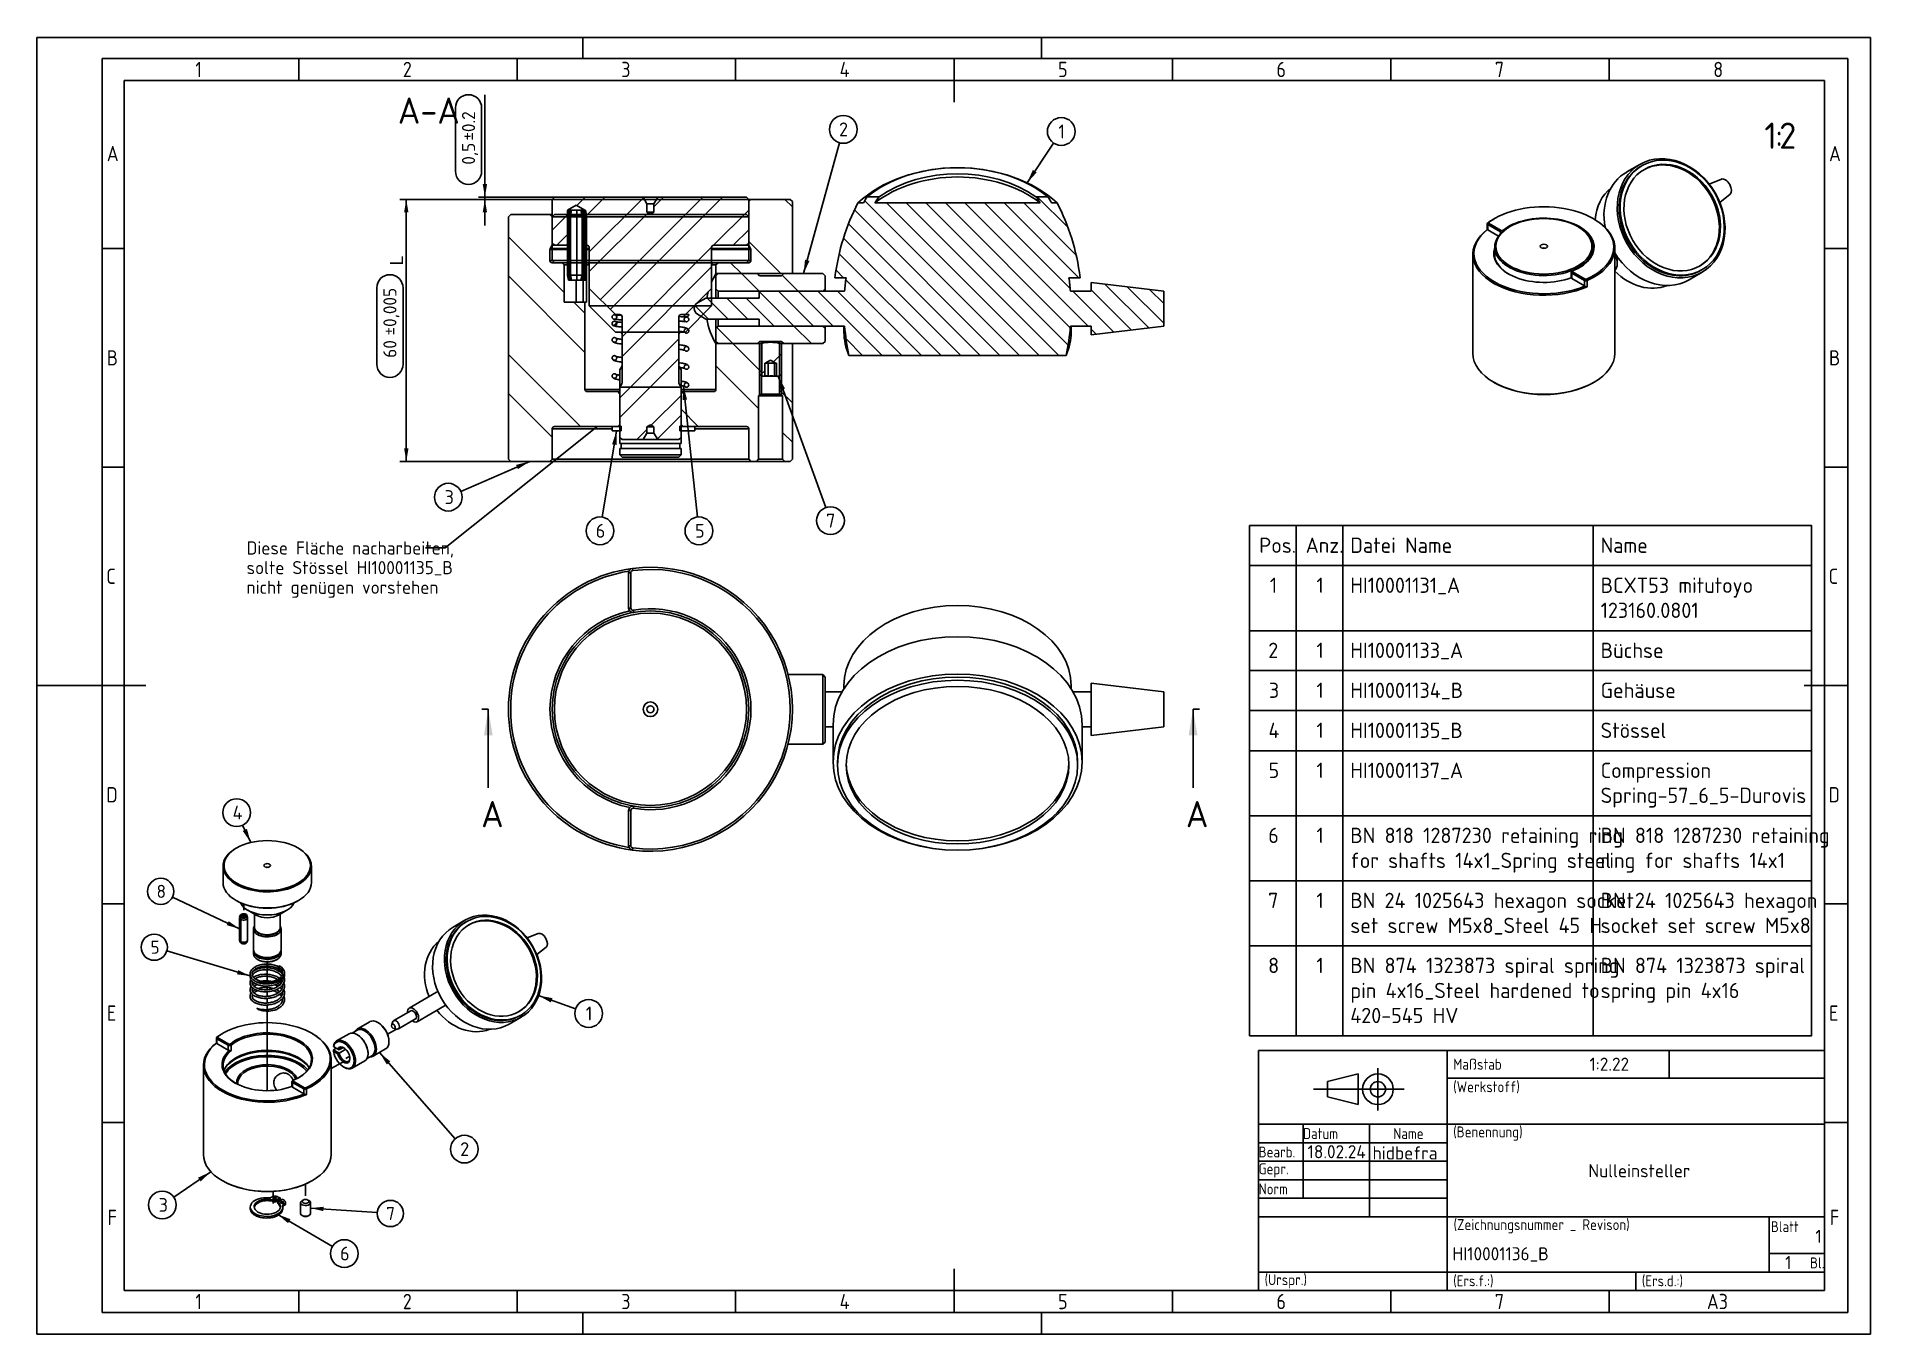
# Model space of a CAD drawing. Header units: millimetres. Extents: x 0 to 420, y 0 to 297.
import ezdxf
from ezdxf import colors
from ezdxf.entities.mleader import LeaderData, LeaderLine
from ezdxf.enums import TextEntityAlignment as Align
from ezdxf.lldxf.tags import DXFTag
from ezdxf.math import Vec2, Vec3

# ---------------------------------------------------------------- set-up
doc = ezdxf.new("R2010")
doc.units = ezdxf.units.MM
for name, color, linetype in [('BN_24_1025643_HE', 7, 'Continuous'), ('BN_818_1287230_R', 7, 'Continuous'), ('BN_874_1323873_S', 7, 'Continuous'), ('Default', 7, 'Continuous'), ('DIN-Vorlage', 7, 'Continuous'), ('DV4_Layer1', 7, 'Continuous'), ('HI10001131_A', 7, 'Continuous'), ('HI10001133_A', 7, 'Continuous'), ('HI10001134_B', 7, 'Continuous'), ('HI10001135_B', 7, 'Continuous'), ('HI10001137_A', 7, 'Continuous'), ('Layer1', 7, 'Continuous')]:
    doc.layers.add(name, color=color, linetype=linetype)
doc.styles.add('SEACAD_Solid_Edge_ISO', font='seiso.ttf')
doc.styles.add('SEACAD_Solid_Edge_ISO_GDT_Symbols', font='SEIGDT.TTF')
tags = doc.linetypes.add('CENTER2', pattern=[28.575, 19.05, -3.175, 3.175, -3.175]).pattern_tags.tags
tags[10:11] = [DXFTag(74, 4), DXFTag(75, 0), DXFTag(340, '0'), DXFTag(46, 0.0), DXFTag(50, 0.0), DXFTag(44, 0.0), DXFTag(45, 0.0)]
tags[8:9] = [DXFTag(74, 4), DXFTag(75, 0), DXFTag(340, '0'), DXFTag(46, 0.0), DXFTag(50, 0.0), DXFTag(44, 0.0), DXFTag(45, 0.0)]
tags[6:7] = [DXFTag(74, 4), DXFTag(75, 0), DXFTag(340, '0'), DXFTag(46, 0.0), DXFTag(50, 0.0), DXFTag(44, 0.0), DXFTag(45, 0.0)]
tags[4:5] = [DXFTag(74, 4), DXFTag(75, 0), DXFTag(340, '0'), DXFTag(46, 0.0), DXFTag(50, 0.0), DXFTag(44, 0.0), DXFTag(45, 0.0)]
tags = doc.linetypes.add('PHANTOM2', pattern=[31.75, 15.875, -3.175, 3.175, -3.175, 3.175, -3.175]).pattern_tags.tags
tags[14:15] = [DXFTag(74, 4), DXFTag(75, 0), DXFTag(340, '0'), DXFTag(46, 0.0), DXFTag(50, 0.0), DXFTag(44, 0.0), DXFTag(45, 0.0)]
tags[12:13] = [DXFTag(74, 4), DXFTag(75, 0), DXFTag(340, '0'), DXFTag(46, 0.0), DXFTag(50, 0.0), DXFTag(44, 0.0), DXFTag(45, 0.0)]
tags[10:11] = [DXFTag(74, 4), DXFTag(75, 0), DXFTag(340, '0'), DXFTag(46, 0.0), DXFTag(50, 0.0), DXFTag(44, 0.0), DXFTag(45, 0.0)]
tags[8:9] = [DXFTag(74, 4), DXFTag(75, 0), DXFTag(340, '0'), DXFTag(46, 0.0), DXFTag(50, 0.0), DXFTag(44, 0.0), DXFTag(45, 0.0)]
tags[6:7] = [DXFTag(74, 4), DXFTag(75, 0), DXFTag(340, '0'), DXFTag(46, 0.0), DXFTag(50, 0.0), DXFTag(44, 0.0), DXFTag(45, 0.0)]
tags[4:5] = [DXFTag(74, 4), DXFTag(75, 0), DXFTag(340, '0'), DXFTag(46, 0.0), DXFTag(50, 0.0), DXFTag(44, 0.0), DXFTag(45, 0.0)]
doc.dimstyles.new('DIN', dxfattribs={"dimtxt": 3, "dimasz": 3, "dimexe": 1.5, "dimexo": 0, "dimgap": 0.75, "dimtad": 1, "dimtxsty": 'SEACAD_Solid_Edge_ISO', "dimblk1": '_SE_FILLED', "dimblk2": '_SE_FILLED', "dimsah": 1, "dimcen": 1.5, "dimazin": 0, "dimtfac": 0.5, "dimtdec": 3, "dimtmove": 0, "dimatfit": 3, "dimfxl": 1, "dimarcsym": 0})

msp = doc.modelspace()

# ---------------------------------------------------------------- texts
at = {"layer": 'Default', "color": 7, "linetype": 'Continuous', "style": 'SEACAD_Solid_Edge_ISO'}
for s, p in [('1', (395.512, 277.344)), ('2', (398.921, 277.344)), (':', (397.966, 277.344))]:
    msp.add_text(s, height=6, dxfattribs=at).set_placement(p, align=Align.TOP_LEFT)
at = {"layer": 'Layer1', "color": 7, "linetype": 'Continuous', "style": 'SEACAD_Solid_Edge_ISO'}
msp.add_text(' A-A', height=6, dxfattribs=at).set_placement((79.036, 283.089), align=Align.TOP_LEFT)

# ---------------------------------------------------------------- blocks, each defined once
blk = doc.blocks.new('SEANNOT_GROUP')
at = {"layer": 'Layer1', "linetype": 'Continuous'}
blk.add_hatch(color=7, dxfattribs=at).paths.add_polyline_path([(171.32, 216.47), (169.74, 219.27), (170.32, 216.11)])
at = {"layer": 'Layer1', "color": 7, "linetype": 'Continuous'}
blk.add_lwpolyline([(180.64, 189.21), (169.74, 219.27)], dxfattribs=at)
blk.add_circle((181.72, 186.23), 3.18, dxfattribs=at)
at = {"layer": 'Layer1', "color": 7, "linetype": 'Continuous', "style": 'SEACAD_Solid_Edge_ISO'}
blk.add_text('7', height=3.17, dxfattribs=at).set_placement((180.71, 187.81), align=Align.TOP_LEFT)
blk = doc.blocks.new('SEANNOT_GROUP1')
at = {"layer": 'Layer1', "linetype": 'Continuous'}
blk.add_hatch(color=7, dxfattribs=at).paths.add_polyline_path([(132.76, 203.55), (132.76, 206.77), (131.72, 203.73)])
at = {"layer": 'Layer1', "color": 7, "linetype": 'Continuous'}
blk.add_lwpolyline([(129.47, 187.03), (132.76, 206.77)], dxfattribs=at)
blk.add_circle((128.95, 183.9), 3.18, dxfattribs=at)
at = {"layer": 'Layer1', "color": 7, "linetype": 'Continuous', "style": 'SEACAD_Solid_Edge_ISO'}
blk.add_text('6', height=3.17, dxfattribs=at).set_placement((127.98, 185.49), align=Align.TOP_LEFT)
blk = doc.blocks.new('SEANNOT_GROUP2')
at = {"layer": 'Layer1', "linetype": 'Continuous'}
blk.add_hatch(color=7, dxfattribs=at).paths.add_polyline_path([(228.06, 266.51), (226.74, 263.58), (228.94, 265.93)])
at = {"layer": 'Layer1', "color": 7, "linetype": 'Continuous'}
blk.add_lwpolyline([(232.79, 272.66), (226.74, 263.58)], dxfattribs=at)
blk.add_circle((234.55, 275.3), 3.18, dxfattribs=at)
at = {"layer": 'Layer1', "color": 7, "linetype": 'Continuous', "style": 'SEACAD_Solid_Edge_ISO'}
blk.add_text('1', height=3.17, dxfattribs=at).set_placement((233.9, 276.89), align=Align.TOP_LEFT)
blk = doc.blocks.new('SEANNOT_GROUP3')
at = {"layer": 'Layer1', "linetype": 'Continuous'}
blk.add_hatch(color=7, dxfattribs=at).paths.add_polyline_path([(175.89, 245.97), (175.56, 242.77), (176.91, 245.69)])
at = {"layer": 'Layer1', "color": 7, "linetype": 'Continuous'}
blk.add_lwpolyline([(183.81, 272.72), (175.56, 242.77)], dxfattribs=at)
blk.add_circle((184.66, 275.78), 3.18, dxfattribs=at)
at = {"layer": 'Layer1', "color": 7, "linetype": 'Continuous', "style": 'SEACAD_Solid_Edge_ISO'}
blk.add_text('2', height=3.17, dxfattribs=at).set_placement((183.68, 277.37), align=Align.TOP_LEFT)
blk = doc.blocks.new('SEANNOT_GROUP4')
at = {"layer": 'Layer1', "linetype": 'Continuous'}
blk.add_hatch(color=7, dxfattribs=at).paths.add_polyline_path([(110.17, 198.02), (112.87, 199.77), (109.75, 198.99)])
at = {"layer": 'Layer1', "color": 7, "linetype": 'Continuous'}
blk.add_lwpolyline([(97.13, 192.89), (112.87, 199.77)], dxfattribs=at)
blk.add_circle((94.22, 191.61), 3.17, dxfattribs=at)
at = {"layer": 'Layer1', "color": 7, "linetype": 'Continuous', "style": 'SEACAD_Solid_Edge_ISO'}
blk.add_text('3', height=3.17, dxfattribs=at).set_placement((93.39, 193.2), align=Align.TOP_LEFT)
blk = doc.blocks.new('SEANNOT_GROUP5')
at = {"layer": 'Layer1', "linetype": 'Continuous'}
blk.add_hatch(color=7, dxfattribs=at).paths.add_polyline_path([(148.91, 213.92), (148.04, 217.02), (147.86, 213.81)])
at = {"layer": 'Layer1', "color": 7, "linetype": 'Continuous'}
blk.add_lwpolyline([(151.26, 187.05), (148.04, 217.02)], dxfattribs=at)
blk.add_circle((151.6, 183.9), 3.18, dxfattribs=at)
at = {"layer": 'Layer1', "color": 7, "linetype": 'Continuous', "style": 'SEACAD_Solid_Edge_ISO'}
blk.add_text('5', height=3.17, dxfattribs=at).set_placement((150.7, 185.49), align=Align.TOP_LEFT)
blk = doc.blocks.new('SE')
at = {"layer": 'Layer1', "color": 7, "linetype": 'Continuous'}
for p, q in [((288.37, 185.1), (288.37, 175.94)), ((299.02, 185.1), (299.02, 175.94)), ((356.33, 185.1), (356.33, 175.94)), ((277.67, 175.94), (406.33, 175.94)), ((288.37, 175.94), (288.37, 161.05)), ((299.02, 175.94), (299.02, 161.05)), ((356.33, 175.94), (356.33, 161.05)), ((277.67, 161.05), (406.33, 161.05)), ((288.37, 161.05), (288.37, 151.9)), ((299.02, 161.05), (299.02, 151.9)), ((356.33, 161.05), (356.33, 151.9)), ((277.67, 151.9), (406.33, 151.9)), ((288.37, 151.9), (288.37, 142.74)), ((299.02, 151.9), (299.02, 142.74)), ((356.33, 151.9), (356.33, 142.74)), ((277.67, 142.74), (406.33, 142.74)), ((288.37, 142.74), (288.37, 133.58)), ((299.02, 142.74), (299.02, 133.58)), ((356.33, 142.74), (356.33, 133.58)), ((277.67, 133.58), (406.33, 133.58)), ((288.37, 133.58), (288.37, 118.7)), ((299.02, 133.58), (299.02, 118.7)), ((356.33, 133.58), (356.33, 118.7)), ((277.67, 118.7), (406.33, 118.7)), ((288.37, 118.7), (288.37, 103.81)), ((299.02, 118.7), (299.02, 103.81)), ((356.33, 118.7), (356.33, 103.81)), ((277.67, 103.81), (406.33, 103.81)), ((288.37, 103.81), (288.37, 88.93)), ((299.02, 103.81), (299.02, 88.93)), ((356.33, 103.81), (356.33, 88.93)), ((277.67, 88.93), (406.33, 88.93)), ((288.37, 88.93), (288.37, 68.32)), ((299.02, 88.93), (299.02, 68.32)), ((356.33, 88.93), (356.33, 68.32))]:
    blk.add_line(p, q, dxfattribs=at)
blk.add_lwpolyline([(277.67, 68.32), (277.67, 185.1), (406.33, 185.1), (406.33, 68.32), (277.67, 68.32)], dxfattribs=at)
at = {"layer": 'Layer1', "color": 7, "linetype": 'Continuous', "style": 'SEACAD_Solid_Edge_ISO'}
for s, p in [('Pos.', (279.88, 182.35)), ('Anz.', (290.51, 182.35)), ('Datei Name', (300.73, 182.35)), ('Name', (358.04, 182.35)), ('1', (282.3, 173.19)), ('1', (292.98, 173.19)), ('HI10001131_A', (300.73, 173.19)), ('BCXT53 mitutoyo', (358.04, 173.19)), ('123160.0801', (358.04, 167.46)), ('2', (281.95, 158.3)), ('1', (292.98, 158.3)), ('HI10001133_A', (300.73, 158.3)), ('Büchse', (358.04, 158.3)), ('3', (282.1, 149.15)), ('1', (292.98, 149.15)), ('HI10001134_B', (300.73, 149.15)), ('Gehäuse', (358.04, 149.15)), ('4', (281.99, 139.99)), ('1', (292.98, 139.99)), ('HI10001135_B', (300.73, 139.99)), ('Stössel', (358.04, 139.99)), ('5', (282.02, 130.83)), ('1', (292.98, 130.83)), ('HI10001137_A', (300.73, 130.83)), ('Compression', (358.04, 130.83)), ('Spring-57_6_5-Durovis', (358.04, 125.11)), ('6', (281.95, 115.95)), ('1', (292.98, 115.95)), ('BN 818 1287230 retaining ring', (300.73, 115.95)), ('BN 818 1287230 retaining', (358.04, 115.95)), ('for shafts 14x1_Spring steel', (300.73, 110.22)), ('ring for shafts 14x1', (358.04, 110.22)), ('7', (281.91, 101.06)), ('1', (292.98, 101.06)), ('BN 24 1025643 hexagon socket', (300.73, 101.06)), ('BN 24 1025643 hexagon', (358.04, 101.06)), ('set screw M5x8_Steel 45 H', (300.73, 95.34)), ('socket set screw M5x8', (358.04, 95.34)), ('8', (281.91, 86.18)), ('1', (292.98, 86.18)), ('BN 874 1323873 spiral spring', (300.73, 86.18)), ('BN 874 1323873 spiral', (358.04, 86.18)), ('pin 4x16_Steel hardened to', (300.73, 80.45)), ('spring pin 4x16', (358.04, 80.45)), ('420-545 HV', (300.73, 74.72))]:
    blk.add_text(s, height=3.5, dxfattribs=at).set_placement(p, align=Align.TOP_LEFT)
blk = doc.blocks.new('SEANNOT_GROUP6')
at = {"layer": 'Layer1', "linetype": 'Continuous'}
blk.add_hatch(color=7, dxfattribs=at).paths.add_polyline_path([(58.09, 26.35), (55.08, 27.5), (57.55, 25.44)])
at = {"layer": 'Layer1', "color": 7, "linetype": 'Continuous'}
blk.add_lwpolyline([(67.69, 20.09), (55.08, 27.5)], dxfattribs=at)
blk.add_circle((70.42, 18.48), 3.17, dxfattribs=at)
at = {"layer": 'Layer1', "color": 7, "linetype": 'Continuous', "style": 'SEACAD_Solid_Edge_ISO'}
blk.add_text('6', height=3.17, dxfattribs=at).set_placement((69.45, 20.07), align=Align.TOP_LEFT)
blk = doc.blocks.new('SEANNOT_GROUP7')
at = {"layer": 'Layer1', "linetype": 'Continuous'}
blk.add_hatch(color=7, dxfattribs=at).paths.add_polyline_path([(118.07, 76.95), (114.9, 77.52), (117.71, 75.95)])
at = {"layer": 'Layer1', "color": 7, "linetype": 'Continuous'}
blk.add_lwpolyline([(123.37, 74.5), (114.9, 77.52)], dxfattribs=at)
blk.add_circle((126.36, 73.43), 3.18, dxfattribs=at)
at = {"layer": 'Layer1', "color": 7, "linetype": 'Continuous', "style": 'SEACAD_Solid_Edge_ISO'}
blk.add_text('1', height=3.17, dxfattribs=at).set_placement((125.71, 75.02), align=Align.TOP_LEFT)
blk = doc.blocks.new('SEANNOT_GROUP8')
at = {"layer": 'Layer1', "linetype": 'Continuous'}
blk.add_hatch(color=7, dxfattribs=at).paths.add_polyline_path([(80.95, 62.46), (78.46, 64.49), (80.16, 61.76)])
at = {"layer": 'Layer1', "color": 7, "linetype": 'Continuous'}
blk.add_lwpolyline([(95.83, 44.76), (78.46, 64.49)], dxfattribs=at)
blk.add_circle((97.92, 42.38), 3.17, dxfattribs=at)
at = {"layer": 'Layer1', "color": 7, "linetype": 'Continuous', "style": 'SEACAD_Solid_Edge_ISO'}
blk.add_text('2', height=3.17, dxfattribs=at).set_placement((96.95, 43.96), align=Align.TOP_LEFT)
blk = doc.blocks.new('SEANNOT_GROUP9')
at = {"layer": 'Layer1', "linetype": 'Continuous'}
blk.add_hatch(color=7, dxfattribs=at).paths.add_polyline_path([(37.54, 34.98), (39.86, 37.21), (36.94, 35.85)])
at = {"layer": 'Layer1', "color": 7, "linetype": 'Continuous'}
blk.add_lwpolyline([(31.37, 31.4), (39.86, 37.21)], dxfattribs=at)
blk.add_circle((28.75, 29.61), 3.17, dxfattribs=at)
at = {"layer": 'Layer1', "color": 7, "linetype": 'Continuous', "style": 'SEACAD_Solid_Edge_ISO'}
blk.add_text('3', height=3.17, dxfattribs=at).set_placement((27.92, 31.2), align=Align.TOP_LEFT)
blk = doc.blocks.new('SEANNOT_GROUP10')
at = {"layer": 'Layer1', "linetype": 'Continuous'}
blk.add_hatch(color=7, dxfattribs=at).paths.add_polyline_path([(47.17, 115.22), (49, 112.57), (48.13, 115.67)])
at = {"layer": 'Layer1', "color": 7, "linetype": 'Continuous'}
blk.add_lwpolyline([(47.14, 116.53), (49, 112.57)], dxfattribs=at)
blk.add_circle((45.79, 119.41), 3.17, dxfattribs=at)
at = {"layer": 'Layer1', "color": 7, "linetype": 'Continuous', "style": 'SEACAD_Solid_Edge_ISO'}
blk.add_text('4', height=3.17, dxfattribs=at).set_placement((44.85, 121), align=Align.TOP_LEFT)
blk = doc.blocks.new('SEANNOT_GROUP11')
at = {"layer": 'Layer1', "linetype": 'Continuous'}
blk.add_hatch(color=7, dxfattribs=at).paths.add_polyline_path([(65.69, 29.19), (62.67, 28.89), (65.63, 28.19)])
at = {"layer": 'Layer1', "color": 7, "linetype": 'Continuous'}
blk.add_lwpolyline([(77.98, 27.85), (62.67, 28.89)], dxfattribs=at)
blk.add_circle((80.97, 27.65), 3, dxfattribs=at)
at = {"layer": 'Layer1', "color": 7, "linetype": 'Continuous', "style": 'SEACAD_Solid_Edge_ISO'}
blk.add_text('7', height=3, dxfattribs=at).set_placement((80.02, 29.15), align=Align.TOP_LEFT)
blk = doc.blocks.new('SEANNOT_GROUP12')
at = {"layer": 'Layer1', "linetype": 'Continuous'}
blk.add_hatch(color=7, dxfattribs=at).paths.add_polyline_path([(43.52, 93.64), (46.45, 92.81), (43.95, 94.55)])
at = {"layer": 'Layer1', "color": 7, "linetype": 'Continuous'}
blk.add_lwpolyline([(31.1, 100.09), (46.45, 92.81)], dxfattribs=at)
blk.add_circle((28.39, 101.38), 3, dxfattribs=at)
at = {"layer": 'Layer1', "color": 7, "linetype": 'Continuous', "style": 'SEACAD_Solid_Edge_ISO'}
blk.add_text('8', height=3, dxfattribs=at).set_placement((27.43, 102.88), align=Align.TOP_LEFT)
blk = doc.blocks.new('SEANNOT_GROUP13')
at = {"layer": 'Layer1', "linetype": 'Continuous'}
blk.add_hatch(color=7, dxfattribs=at).paths.add_polyline_path([(45.84, 82.39), (48.85, 82.01), (46.13, 83.35)])
at = {"layer": 'Layer1', "color": 7, "linetype": 'Continuous'}
blk.add_lwpolyline([(29.78, 87.74), (48.85, 82.01)], dxfattribs=at)
blk.add_circle((26.91, 88.6), 3, dxfattribs=at)
at = {"layer": 'Layer1', "color": 7, "linetype": 'Continuous', "style": 'SEACAD_Solid_Edge_ISO'}
blk.add_text('5', height=3, dxfattribs=at).set_placement((26.06, 90.1), align=Align.TOP_LEFT)
blk = doc.blocks.new('_SE_FILLED')
at = {"color": 0}
blk.add_line((0, 0), (-1, 0), dxfattribs=at)
blk.add_solid([(0, 0), (-1, -0.1665), (-1, 0.1665), (0, 0)], dxfattribs=at)
blk = doc.blocks.new('SE1')
at = {"layer": 'HI10001131_A', "color": 7, "linetype": 'Continuous'}
for p, q in [((367.04, 267.78), (364.02, 266.04)), ((367.54, 267.49), (367.29, 267.35)), ((385.67, 264.38), (382.88, 263.28)), ((385.31, 259.07), (387.66, 260.93)), ((361.76, 245.97), (361.81, 246)), ((381.04, 243.53), (381.29, 243.68)), ((378.27, 241.35), (381.29, 243.1))]:
    blk.add_line(p, q, dxfattribs=at)
for centre, major_axis in [((374.17, 255.44), (-7.13, 12.34)), ((374.42, 255.59), (-6.88, 11.91)), ((374.42, 255.59), (6.38, -11.04))]:
    blk.add_ellipse(centre, major_axis=major_axis, ratio=0.816497, dxfattribs=at)
for centre, major_axis, ratio, start_param, end_param in [((374.17, 255.44), (6.38, -11.04), 0.816497, 0.013865, 3.127727), ((371.14, 253.69), (7.13, -12.34), 0.816497, 3.141593, 4.294657), ((374.17, 255.44), (-6.88, 11.91), 0.816497, 0, 3.141593), ((386.58, 262.61), (-1, 1.73), 0.57735, 3.226955, 6.197823), ((367.99, 251.88), (6.5, -11.26), 0.816497, 3.264654, 4.008877), ((371.14, 253.69), (7.13, -12.34), 0.816497, 4.742822, 6.283185), ((367.99, 251.88), (6.5, -11.26), 0.816497, 5.029766, 6.160124)]:
    blk.add_ellipse(centre, major_axis=major_axis, ratio=ratio, start_param=start_param, end_param=end_param, dxfattribs=at)
blk.add_open_spline([(362.08, 246.31), (362.02, 246.18), (361.93, 246.07), (361.81, 246), (361.81, 246), (361.81, 246)], degree=3, knots=[0.69188141, 0.69188141, 0.69188141, 0.69188141, 0.75, 0.75, 0.75012495, 0.75012495, 0.75012495, 0.75012495], dxfattribs=at)
at = {"layer": 'HI10001133_A', "color": 7, "linetype": 'Continuous'}
blk.add_line((361.83, 245.05), (361.83, 245.26), dxfattribs=at)
for centre, major_axis, start_param, end_param in [((359.18, 246.79), (1.87, -3.25), 0.785398, 1.43731), ((359, 246.69), (-2, 3.46), 3.296507, 4.557474)]:
    blk.add_ellipse(centre, major_axis=major_axis, ratio=0.57735, start_param=start_param, end_param=end_param, dxfattribs=at)
at = {"layer": 'HI10001134_B', "color": 7, "linetype": 'Continuous'}
for p, q in [((332.07, 254.19), (332.07, 252.84)), ((332.18, 254.36), (332.38, 254.48)), ((332.22, 253.98), (332.4, 254.29)), ((332.22, 253.98), (332.22, 252.76)), ((335.08, 252.33), (332.22, 253.98)), ((332.22, 252.76), (334.66, 251.35)), ((332.4, 254.29), (335.26, 252.64)), ((333.72, 255.36), (333.54, 255.26)), ((335.08, 252.33), (335.26, 252.64)), ((335.08, 251.85), (335.08, 252.33)), ((335.64, 252.66), (335.75, 252.5)), ((356.53, 255.26), (356.35, 255.36)), ((361.29, 224.54), (361.29, 248.62)), ((328.79, 247.2), (328.79, 224.54)), ((351.31, 243.08), (351.31, 241.84)), ((351.63, 243.39), (351.45, 243.29)), ((351.63, 243.18), (351.45, 242.88)), ((351.45, 242.88), (351.45, 241.65)), ((354.31, 241.23), (351.45, 242.88)), ((351.45, 241.65), (354.31, 240)), ((351.63, 243.18), (354.49, 241.53)), ((354.49, 241.53), (354.31, 241.23)), ((354.31, 240), (354.31, 241.23)), ((354.97, 241.2), (354.82, 241.52)), ((354.97, 241.2), (354.97, 239.77)), ((333.54, 217.9), (333.72, 217.8)), ((356.35, 217.8), (356.53, 217.9))]:
    blk.add_line(p, q, dxfattribs=at)
for centre, major_axis, start_param, end_param in [((345.04, 248.83), (-16, 0), 2.228867, 5.625115), ((345.04, 247.2), (16.25, 0), 2.494101, 5.370459), ((345.04, 247.4), (16, 0), 2.5108, 5.343181), ((332.57, 254.19), (0.5, 0), 2.483522, 3.926991), ((332.57, 252.96), (-0.5, 0), 0.40282, 0.785398), ((345.04, 248.62), (-16.25, 0), -0.785398, -0.65807), ((332.57, 254.39), (0.25, 0), 2.483522, 3.926991), ((335.43, 252.54), (0.5, 0), 3.926991, 4.783529), ((335.43, 252.74), (-0.25, 0), 0.785398, 2.52724), ((345.04, 248.83), (-11.5, 0), 2.185149, 5.668833), ((345.04, 248.62), (-16.25, 0), 2.228867, 3.926991), ((345.04, 247.4), (11.5, 0), 2.932699, 5.289489), ((345.04, 248.62), (-11.25, 0), 2.367245, 3.141593), ((345.04, 247.2), (11.25, 0), 3.141593, 3.915941), ((351.81, 243.08), (0.5, 0), 2.356194, 3.926991), ((351.81, 241.86), (-0.5, 0), 0.072228, 0.785398), ((351.81, 243.29), (0.25, 0), 2.185149, 3.926991), ((354.67, 241.43), (0.5, 0), 3.926991, 5.370459), ((354.67, 240.21), (-0.5, 0), 0.785398, 1.167976), ((354.67, 241.63), (-0.25, 0), 0.785398, 2.228867), ((345.04, 224.54), (16.25, 0), 3.141593, 6.283185), ((345.04, 224.33), (-16, 0), 0.785398, 2.356194)]:
    blk.add_ellipse(centre, major_axis=major_axis, ratio=0.57735, start_param=start_param, end_param=end_param, dxfattribs=at)
blk.add_open_spline([(332.07, 252.84), (332.07, 252.83), (332.09, 252.84), (332.11, 252.85)], degree=3, dxfattribs=at)
blk.add_open_spline([(354.47, 239.94), (354.51, 239.9), (354.54, 239.87), (354.62, 239.82), (354.67, 239.79), (354.75, 239.76), (354.8, 239.75), (354.89, 239.75), (354.93, 239.76), (354.97, 239.77)], degree=3, knots=[0, 0, 0, 0, 0.25, 0.25, 0.5, 0.5, 0.75, 0.75, 1, 1, 1, 1], dxfattribs=at)
at = {"layer": 'HI10001135_B', "color": 7, "linetype": 'Continuous'}
for p, q in [((337.26, 253.52), (337.08, 253.42)), ((352.99, 253.42), (352.81, 253.52)), ((333.79, 248.83), (333.79, 247.2)), ((356.29, 248.62), (356.29, 248.83))]:
    blk.add_line(p, q, dxfattribs=at)
for centre, major_axis, start_param, end_param in [((345.04, 248.83), (-11.25, 0), 5.497787, 6.283185), ((345.04, 248.83), (-11.25, 0), 0, 3.926991), ((345.04, 248.41), (-0.4, 0), 3.928334, 5.496444), ((345.04, 247.2), (-11.25, 0), 0, 0.774348)]:
    blk.add_ellipse(centre, major_axis=major_axis, ratio=0.57735, start_param=start_param, end_param=end_param, dxfattribs=at)
for major_axis in [(11, 0), (-0.838, 0)]:
    blk.add_ellipse((345.04, 249.03), major_axis=major_axis, ratio=0.57735, dxfattribs=at)
blk = doc.blocks.new('SE2')
at = {"layer": 'HI10001131_A', "color": 7, "linetype": 'Continuous'}
for p, q in [((184.38, 147.06), (180.51, 147.06)), ((184.81, 148.43), (184.81, 147.78)), ((236.81, 147.78), (236.81, 148.43)), ((241.42, 147.06), (237.24, 147.06)), ((241.42, 149.06), (241.42, 137.06)), ((258.01, 147.06), (241.42, 149.06)), ((258.01, 147.06), (258.01, 139.06)), ((180.51, 139.06), (182.31, 139.06)), ((182.31, 139.52), (182.31, 130.97)), ((239.31, 130.97), (239.31, 139.52)), ((239.31, 139.06), (241.42, 139.06)), ((241.42, 137.06), (258.01, 139.06)), ((183.31, 130.97), (183.31, 130.26)), ((238.31, 130.26), (238.31, 130.97))]:
    blk.add_line(p, q, dxfattribs=at)
for centre, major_axis, start_param, end_param in [((210.81, 148.43), (-26, 0), 3.141593, 6.283185), ((210.81, 139.52), (-28.5, 0), 3.141593, 6.283185), ((210.81, 130.97), (-27.5, 0), 3.141593, 6.283185), ((210.81, 130.97), (-25.5, 0), 0.019609, 3.121984)]:
    blk.add_ellipse(centre, major_axis=major_axis, ratio=0.707107, start_param=start_param, end_param=end_param, dxfattribs=at)
for centre, major_axis in [((210.81, 130.97), (-28.5, 0)), ((210.81, 130.26), (-27.5, 0)), ((210.81, 130.26), (-25.5, 0))]:
    blk.add_ellipse(centre, major_axis=major_axis, ratio=0.707107, dxfattribs=at)
at = {"layer": 'HI10001133_A', "color": 7, "linetype": 'Continuous'}
for p, q in [((172.03, 151), (180.01, 151)), ((180.01, 151), (180.01, 135.06)), ((180.51, 150.41), (180.01, 151)), ((180.51, 150.41), (180.51, 135.56)), ((172.01, 135.06), (180.01, 135.06)), ((180.01, 135.06), (180.51, 135.56))]:
    blk.add_line(p, q, dxfattribs=at)
at = {"layer": 'HI10001134_B', "color": 7, "linetype": 'Continuous'}
for p, q in [((135.51, 166.22), (135.51, 174.31)), ((135.51, 174.31), (136.01, 174.31)), ((136.01, 174.31), (136.01, 166.22)), ((136.38, 175.3), (136.45, 174.8)), ((135.51, 166.22), (136.01, 166.22)), ((136.6, 165.72), (136.68, 165.23)), ((135.51, 111.82), (135.51, 119.9)), ((136.01, 119.9), (135.51, 119.9)), ((136.01, 119.9), (136.01, 111.82)), ((136.6, 120.4), (136.68, 120.89)), ((136.01, 111.82), (135.51, 111.82)), ((136.38, 110.82), (136.45, 111.32))]:
    blk.add_line(p, q, dxfattribs=at)
for centre, radius, start, end in [((140.51, 143.06), 32.5, 97.2954, 262.7046), ((140.51, 143.06), 32, 98.8583, 261.1417), ((136.51, 174.31), 1, 97.2954, 180), ((136.51, 174.31), 0.5, 97.2954, 180), ((140.51, 143.06), 32.5, 262.7046, 97.2954), ((140.51, 143.06), 32, 262.7046, 97.2954), ((140.51, 143.06), 23, 101.9346, 258.0654), ((136.51, 166.22), 1, 180, 279.8002), ((136.51, 166.22), 0.5, 180, 279.8002), ((140.51, 143.06), 23, 260.1998, 99.8002), ((136.51, 119.9), 1, 80.1998, 180), ((136.51, 119.9), 0.5, 80.1998, 180), ((136.51, 111.82), 1, 180, 262.7046), ((136.51, 111.82), 0.5, 180, 262.7046)]:
    blk.add_arc(centre, radius, start, end, dxfattribs=at)
at = {"layer": 'HI10001135_B', "color": 7, "linetype": 'Continuous'}
for radius in [22.5, 22, 1.68, 0.8]:
    blk.add_circle((140.51, 143.06), radius, dxfattribs=at)
blk = doc.blocks.new('SE4')
at = {"color": 7, "linetype": 'Continuous', "style": 'SEACAD_Solid_Edge_ISO'}
blk.add_text('A', height=6, dxfattribs=at).set_placement((101.75, 122.06), align=Align.TOP_LEFT)
blk = doc.blocks.new('SE5')
at = {"color": 7, "linetype": 'Continuous', "style": 'SEACAD_Solid_Edge_ISO'}
blk.add_text('A', height=6, dxfattribs=at).set_placement((263.09, 122.06), align=Align.TOP_LEFT)
blk = doc.blocks.new('SEANNOT_GROUP15')
at = {"linetype": 'Continuous'}
blk.add_hatch(color=7, dxfattribs=at).paths.add_polyline_path([(104.39, 137.06), (103.39, 143.06), (102.39, 137.06)])
at = {"color": 7, "linetype": 'Continuous'}
blk.add_lwpolyline([(103.39, 125.06), (103.39, 143.06)], dxfattribs=at)
blk = doc.blocks.new('SEANNOT_GROUP16')
at = {"linetype": 'Continuous'}
blk.add_hatch(color=7, dxfattribs=at).paths.add_polyline_path([(265.72, 137.06), (264.72, 143.06), (263.72, 137.06)])
at = {"color": 7, "linetype": 'Continuous'}
blk.add_lwpolyline([(264.72, 125.06), (264.72, 143.06)], dxfattribs=at)
blk = doc.blocks.new('SE3')
at = {"layer": 'Layer1', "color": 7, "linetype": 'CENTER2'}
for p, q in [((103.39, 143.06), (101.89, 143.06)), ((264.72, 143.06), (266.22, 143.06))]:
    blk.add_line(p, q, dxfattribs=at)
at = {"layer": 'Layer1', "color": 7, "linetype": 'CENTER2', "const_width": 0.00025}
blk.add_lwpolyline([(103.39, 143.06), (264.72, 143.06)], dxfattribs=at)
at = {"layer": 'Layer1'}
for name in ['SEANNOT_GROUP15', 'SEANNOT_GROUP16', 'SE4', 'SE5']:
    blk.add_blockref(name, (0, 0), dxfattribs=at)
blk = doc.blocks.new('SE6')
at = {"layer": 'BN_24_1025643_HE', "linetype": 'Continuous'}
h = blk.add_hatch(dxfattribs=at)
h.set_pattern_fill('LINE', scale=2, angle=45, style=0)
h.paths.add_polyline_path([(166.66, 219.32), (166.66, 222.27), (166.76, 222.27), (166.76, 222.28), (166.78, 222.28), (168.01, 222.99), (169.24, 222.28), (169.26, 222.28), (169.26, 222.27), (169.36, 222.27), (169.36, 219.32), (169.45, 219.27), (170.02, 219.27), (170.08, 219.33), (170.51, 219.76), (170.51, 226.52), (170.26, 226.77), (169.76, 227.27), (166.26, 227.27), (165.76, 226.77), (165.51, 226.52), (165.51, 219.76), (165.94, 219.33), (166, 219.27), (166.57, 219.27)])
at = {"layer": 'BN_818_1287230_R', "linetype": 'Continuous'}
h = blk.add_hatch(dxfattribs=at)
h.set_pattern_fill('LINE', angle=135, style=0)
h.paths.add_polyline_path([(133.51, 206.77), (133.81, 206.77), (133.81, 207.77), (133.51, 207.77), (133.01, 207.77), (131.71, 207.77), (131.71, 207.27), (131.71, 206.77)])
at = {"layer": 'BN_874_1323873_S', "linetype": 'Continuous'}
h = blk.add_hatch(dxfattribs=at)
h.set_pattern_fill('LINE', angle=135, style=0)
h.paths.add_polyline_path([(121.74, 257.27), (121.49, 256.17), (121.49, 242.37), (121.74, 241.27), (122.07, 241.27), (121.82, 242.41), (121.82, 256.14), (122.07, 257.27)])
h = blk.add_hatch(dxfattribs=at)
h.set_pattern_fill('LINE', angle=135, style=0)
h.paths.add_polyline_path([(122.42, 257.27), (122.09, 257.27), (121.86, 256.27), (121.84, 256.17), (121.84, 256.14), (121.84, 255.77), (121.84, 253.27), (121.84, 249.57), (121.84, 249.27), (121.84, 248.52), (121.84, 248.27), (121.84, 245.77), (121.84, 245.57), (121.84, 245.27), (121.84, 244.77), (121.84, 242.41), (121.84, 242.37), (122.09, 241.27), (122.42, 241.27), (122.17, 242.41), (122.17, 256.14)])
h = blk.add_hatch(dxfattribs=at)
h.set_pattern_fill('LINE', angle=135, style=0)
h.paths.add_polyline_path([(125.17, 242.41), (125.17, 244.77), (125.17, 245.27), (125.17, 245.57), (125.17, 249.27), (125.17, 249.57), (125.17, 253.27), (125.17, 255.77), (125.17, 256.14), (125.17, 256.17), (125.14, 256.27), (124.92, 257.27), (124.58, 257.27), (124.84, 256.14), (124.84, 242.41), (124.58, 241.27), (124.92, 241.27), (125.11, 242.15), (125.17, 242.37)])
h = blk.add_hatch(dxfattribs=at)
h.set_pattern_fill('LINE', angle=135, style=0)
h.paths.add_polyline_path([(125.54, 244.77), (125.54, 245.14), (125.54, 245.27), (125.54, 249.27), (125.54, 249.55), (125.54, 255.77), (125.54, 256.14), (125.54, 256.17), (125.51, 256.27), (125.51, 256.28), (125.29, 257.27), (124.95, 257.27), (125.21, 256.14), (125.21, 242.41), (124.95, 241.27), (125.11, 241.27), (125.29, 241.27), (125.54, 242.37), (125.54, 242.41)])
at = {"layer": 'HI10001131_A', "linetype": 'Continuous'}
h = blk.add_hatch(dxfattribs=at)
h.set_pattern_fill('LINE', angle=135, style=0)
edge = h.paths.add_edge_path()
edge.add_line((153.17, 237.17), (151.26, 236.07))
edge.add_arc((152.01, 234.77), 1.5, 120, 135)
edge.add_arc((152.01, 234.77), 1.5, 135, 240)
edge.add_line((151.26, 233.47), (152.1, 232.99))
edge.add_line((152.1, 232.99), (153.17, 232.37))
edge.add_line((153.17, 232.37), (153.43, 232.37))
edge.add_line((153.43, 232.37), (155.51, 232.37))
edge.add_line((155.51, 232.37), (156.01, 232.37))
edge.add_line((156.01, 232.37), (165.41, 232.37))
edge.add_line((165.41, 232.37), (165.41, 230.77))
edge.add_line((165.41, 230.77), (172.26, 230.77))
edge.add_line((172.26, 230.77), (180.01, 230.77))
edge.add_line((180.01, 230.77), (180.51, 230.77))
edge.add_line((180.51, 230.77), (184.81, 230.77))
edge.add_line((184.81, 230.77), (184.96, 230.77))
edge.add_ellipse((210.81, 234.77), major_axis=(0, -36.77), ratio=0.707107, start_angle=278.7976, end_angle=293.3771)
edge.add_line((185.95, 224.02), (235.67, 224.02))
edge.add_ellipse((210.81, 234.77), major_axis=(0, -36.77), ratio=0.707107, start_angle=66.6229, end_angle=81.2024)
edge.add_line((236.66, 230.77), (236.81, 230.77))
edge.add_line((236.81, 230.77), (241.42, 230.77))
edge.add_line((241.42, 230.77), (241.42, 228.77))
edge.add_line((241.42, 228.77), (258.01, 230.77))
edge.add_line((258.01, 230.77), (258.01, 238.77))
edge.add_line((258.01, 238.77), (241.42, 240.77))
edge.add_line((241.42, 240.77), (241.42, 238.77))
edge.add_line((241.42, 238.77), (236.66, 238.77))
edge.add_ellipse((210.81, 234.77), major_axis=(0, -36.77), ratio=0.707107, start_angle=98.7976, end_angle=105.49)
edge.add_line((236.32, 241.84), (238.87, 241.84))
edge.add_ellipse((210.81, 234.77), major_axis=(0, -40.31), ratio=0.707107, start_angle=104.1449, end_angle=136.6861)
edge.add_line((233.61, 258.96), (232.35, 258.96))
edge.add_ellipse((210.81, 234.77), major_axis=(0, -38.89), ratio=0.707107, start_angle=138.3124, end_angle=141.0333)
edge.add_line((231.51, 260.37), (228.77, 260.37))
edge.add_ellipse((210.81, 234.77), major_axis=(0, -36.06), ratio=0.707107, start_angle=141.9665, end_angle=144.9418)
edge.add_line((229.73, 258.96), (191.89, 258.96))
edge.add_ellipse((210.81, 234.77), major_axis=(0, -36.06), ratio=0.707107, start_angle=215.0582, end_angle=218.0335)
edge.add_line((192.85, 260.37), (190.11, 260.37))
edge.add_ellipse((210.81, 234.77), major_axis=(0, -38.89), ratio=0.707107, start_angle=218.9667, end_angle=221.6876)
edge.add_line((189.27, 258.96), (188.01, 258.96))
edge.add_ellipse((210.81, 234.77), major_axis=(0, -40.31), ratio=0.707107, start_angle=223.3139, end_angle=255.8551)
edge.add_line((182.75, 241.84), (185.3, 241.84))
edge.add_ellipse((210.81, 234.77), major_axis=(0, -36.77), ratio=0.707107, start_angle=254.51, end_angle=261.2024)
edge.add_line((184.96, 238.77), (180.51, 238.77))
edge.add_line((180.51, 238.77), (180.01, 238.77))
edge.add_line((180.01, 238.77), (172.26, 238.77))
edge.add_line((172.26, 238.77), (165.41, 238.77))
edge.add_line((165.41, 238.77), (165.41, 237.17))
edge.add_line((165.41, 237.17), (156.01, 237.17))
edge.add_line((156.01, 237.17), (155.51, 237.17))
edge.add_line((155.51, 237.17), (154.51, 237.17))
edge.add_line((154.51, 237.17), (153.42, 237.17))
edge.add_line((153.42, 237.17), (153.17, 237.17))
at = {"layer": 'HI10001133_A', "linetype": 'Continuous'}
h = blk.add_hatch(dxfattribs=at)
h.set_pattern_fill('ANSI32', scale=2, angle=90, style=0)
h.paths.add_polyline_path([(180.01, 238.77), (180.51, 239.27), (180.51, 242.27), (180.01, 242.77), (173.01, 242.77), (171.01, 242.77), (170.51, 242.27), (165.51, 242.27), (165.01, 242.77), (156.01, 242.77), (155.51, 242.27), (155.51, 239.27), (156.01, 238.77), (165.41, 238.77)])
h = blk.add_hatch(dxfattribs=at)
h.set_pattern_fill('ANSI32', scale=2, angle=90, style=0)
h.paths.add_polyline_path([(165.51, 227.27), (166.26, 227.27), (169.76, 227.27), (170.51, 227.27), (171.01, 226.77), (173.01, 226.77), (180.01, 226.77), (180.51, 227.27), (180.51, 230.27), (180.01, 230.77), (165.41, 230.77), (156.01, 230.77), (155.51, 230.27), (155.51, 227.27), (156.01, 226.77), (165.01, 226.77)])
at = {"layer": 'HI10001134_B', "linetype": 'Continuous'}
h = blk.add_hatch(dxfattribs=at)
h.set_pattern_fill('ANSI32', scale=2, angle=90, style=0)
edge = h.paths.add_edge_path()
edge.add_line((118.51, 245.27), (118.01, 245.27))
edge.add_arc((118.01, 245.77), 0.5, 180, 270, ccw=False)
edge.add_line((117.51, 245.77), (117.51, 248.27))
edge.add_arc((118.01, 248.27), 0.5, 150, 180, ccw=False)
edge.add_line((117.58, 248.52), (118.01, 249.27))
edge.add_line((118.01, 249.27), (118.01, 249.77))
edge.add_line((118.01, 249.77), (118.01, 255.77))
edge.add_line((118.01, 255.77), (117.51, 256.27))
edge.add_line((117.51, 256.27), (108.51, 256.27))
edge.add_line((108.51, 256.27), (108.01, 255.77))
edge.add_line((108.01, 255.77), (108.01, 200.27))
edge.add_line((108.01, 200.27), (108.51, 199.77))
edge.add_line((108.51, 199.77), (117.51, 199.77))
edge.add_line((117.51, 199.77), (118.01, 200.27))
edge.add_line((118.01, 200.27), (118.01, 207.27))
edge.add_arc((118.51, 207.27), 0.5, 90, 180, ccw=False)
edge.add_line((118.51, 207.77), (131.71, 207.77))
edge.add_line((131.71, 207.77), (133.01, 207.77))
edge.add_line((133.01, 207.77), (133.51, 208.27))
edge.add_line((133.51, 208.27), (133.51, 215.27))
edge.add_line((133.51, 215.27), (133.01, 215.77))
edge.add_line((133.01, 215.77), (126.01, 215.77))
edge.add_arc((126.01, 216.27), 0.5, 180, 270, ccw=False)
edge.add_line((125.51, 216.27), (125.51, 236.27))
edge.add_line((125.51, 236.27), (125.11, 236.27))
edge.add_line((125.11, 236.27), (123.51, 236.27))
edge.add_line((123.51, 236.27), (120.76, 236.27))
edge.add_line((120.76, 236.27), (120.76, 244.77))
edge.add_line((120.76, 244.77), (120.26, 245.27))
edge.add_line((120.26, 245.27), (118.51, 245.27))
h = blk.add_hatch(dxfattribs=at)
h.set_pattern_fill('ANSI32', scale=2, angle=90, style=0)
edge = h.paths.add_edge_path()
edge.add_line((163.01, 259.27), (163.01, 255.77))
edge.add_line((163.01, 255.77), (163.01, 249.77))
edge.add_line((163.01, 249.77), (163.01, 249.27))
edge.add_line((163.01, 249.27), (163.44, 248.52))
edge.add_arc((163.01, 248.27), 0.5, 0, 30, ccw=False)
edge.add_line((163.51, 248.27), (163.51, 245.77))
edge.add_arc((163.01, 245.77), 0.5, 270, 360, ccw=False)
edge.add_line((163.01, 245.27), (162.51, 245.27))
edge.add_line((162.51, 245.27), (156.01, 245.27))
edge.add_line((156.01, 245.27), (155.51, 244.77))
edge.add_line((155.51, 244.77), (155.51, 242.77))
edge.add_line((155.51, 242.77), (156.01, 242.77))
edge.add_line((156.01, 242.77), (165.01, 242.77))
edge.add_line((165.01, 242.77), (171.01, 242.77))
edge.add_line((171.01, 242.77), (173.01, 242.77))
edge.add_line((173.01, 242.77), (173.01, 259.27))
edge.add_line((173.01, 259.27), (172.51, 259.77))
edge.add_line((172.51, 259.77), (163.51, 259.77))
edge.add_line((163.51, 259.77), (163.01, 259.27))
h = blk.add_hatch(dxfattribs=at)
h.set_pattern_fill('ANSI32', scale=2, angle=90, style=0)
edge = h.paths.add_edge_path()
edge.add_line((165.94, 226.77), (165.76, 226.77))
edge.add_line((165.76, 226.77), (165.01, 226.77))
edge.add_line((165.01, 226.77), (156.01, 226.77))
edge.add_line((156.01, 226.77), (155.51, 226.77))
edge.add_line((155.51, 226.77), (155.51, 216.27))
edge.add_arc((155.01, 216.27), 0.5, 270, 360, ccw=False)
edge.add_line((155.01, 215.77), (148.01, 215.77))
edge.add_line((148.01, 215.77), (147.51, 215.27))
edge.add_line((147.51, 215.27), (147.51, 208.27))
edge.add_line((147.51, 208.27), (148.01, 207.77))
edge.add_line((148.01, 207.77), (150.67, 207.77))
edge.add_line((150.67, 207.77), (162.51, 207.77))
edge.add_arc((162.51, 207.27), 0.5, 0, 90, ccw=False)
edge.add_line((163.01, 207.27), (163.01, 200.27))
edge.add_line((163.01, 200.27), (163.51, 199.77))
edge.add_line((163.51, 199.77), (164.76, 199.77))
edge.add_line((164.76, 199.77), (165.26, 200.27))
edge.add_line((165.26, 200.27), (165.26, 214.77))
edge.add_line((165.26, 214.77), (165.94, 215.18))
edge.add_line((165.94, 215.18), (165.94, 219.33))
edge.add_line((165.94, 219.33), (165.94, 226.77))
h = blk.add_hatch(dxfattribs=at)
h.set_pattern_fill('ANSI32', scale=2, angle=90, style=0)
h.paths.add_polyline_path([(170.08, 226.77), (170.08, 219.33), (170.08, 215.18), (170.76, 214.77), (170.76, 200.27), (171.26, 199.77), (172.51, 199.77), (173.01, 200.27), (173.01, 226.77), (171.01, 226.77), (170.26, 226.77)])
at = {"layer": 'HI10001135_B', "linetype": 'Continuous'}
h = blk.add_hatch(dxfattribs=at)
h.set_pattern_fill('ANSI32', angle=9e-06, style=0)
edge = h.paths.add_edge_path()
edge.add_line((133.51, 216.27), (133.51, 215.77))
edge.add_line((133.51, 215.77), (133.51, 215.27))
edge.add_line((133.51, 215.27), (133.51, 208.27))
edge.add_line((133.51, 208.27), (133.51, 207.87))
edge.add_line((133.51, 207.87), (133.81, 207.87))
edge.add_line((133.81, 207.87), (133.81, 207.77))
edge.add_line((133.81, 207.77), (133.81, 207.27))
edge.add_line((133.81, 207.27), (133.81, 206.77))
edge.add_line((133.81, 206.77), (133.51, 206.77))
edge.add_line((133.51, 206.77), (133.51, 205.27))
edge.add_line((133.51, 205.27), (134.01, 204.77))
edge.add_line((134.01, 204.77), (138.84, 204.77))
edge.add_line((138.84, 204.77), (139.71, 206.29))
edge.add_line((139.71, 206.29), (139.71, 207.69))
edge.add_line((139.71, 207.69), (140.51, 208.17))
edge.add_line((140.51, 208.17), (141.31, 207.69))
edge.add_line((141.31, 207.69), (141.31, 206.29))
edge.add_line((141.31, 206.29), (142.19, 204.77))
edge.add_line((142.19, 204.77), (147.01, 204.77))
edge.add_line((147.01, 204.77), (147.51, 205.27))
edge.add_line((147.51, 205.27), (147.51, 206.77))
edge.add_line((147.51, 206.77), (147.21, 206.77))
edge.add_line((147.21, 206.77), (147.21, 207.27))
edge.add_line((147.21, 207.27), (147.21, 207.77))
edge.add_line((147.21, 207.77), (147.21, 207.87))
edge.add_line((147.21, 207.87), (147.51, 207.87))
edge.add_line((147.51, 207.87), (147.51, 208.27))
edge.add_line((147.51, 208.27), (147.51, 215.27))
edge.add_line((147.51, 215.27), (147.51, 215.77))
edge.add_line((147.51, 215.77), (147.51, 216.27))
edge.add_line((147.51, 216.27), (147.51, 216.77))
edge.add_line((147.51, 216.77), (147.51, 217.12))
edge.add_line((147.51, 217.12), (147.51, 218.17))
edge.add_line((147.51, 218.17), (147.51, 220.77))
edge.add_line((147.51, 220.77), (147.21, 221.3))
edge.add_line((147.21, 221.3), (147.08, 221.52))
edge.add_arc((147.51, 221.77), 0.5, 180, 210, ccw=False)
edge.add_line((147.01, 221.77), (147.01, 222.37))
edge.add_line((147.01, 222.37), (147.01, 225.46))
edge.add_line((147.01, 225.46), (147.01, 226.51))
edge.add_line((147.01, 226.51), (147.01, 228.89))
edge.add_line((147.01, 228.89), (147.01, 229.57))
edge.add_line((147.01, 229.57), (147.01, 230.62))
edge.add_line((147.01, 230.62), (147.01, 231.89))
edge.add_line((147.01, 231.89), (147.01, 232.89))
edge.add_arc((147.51, 232.89), 0.5, 175.5114, 180, ccw=False)
edge.add_arc((147.51, 232.89), 0.5, 90, 175.5114, ccw=False)
edge.add_line((147.51, 233.39), (148.24, 233.39))
edge.add_line((148.24, 233.39), (148.51, 233.39))
edge.add_line((148.51, 233.39), (150.95, 235.83))
edge.add_line((150.95, 235.83), (153.78, 238.67))
edge.add_line((153.78, 238.67), (154.51, 239.39))
edge.add_line((154.51, 239.39), (154.51, 240.69))
edge.add_line((154.51, 240.69), (154.51, 244.77))
edge.add_line((154.51, 244.77), (154.51, 245.27))
edge.add_line((154.51, 245.27), (154.51, 245.77))
edge.add_line((154.51, 245.77), (154.51, 248.27))
edge.add_line((154.51, 248.27), (154.51, 248.52))
edge.add_line((154.51, 248.52), (154.51, 248.77))
edge.add_arc((155.01, 248.77), 0.5, 90, 180, ccw=False)
edge.add_line((155.01, 249.27), (162.51, 249.27))
edge.add_line((162.51, 249.27), (163.01, 249.77))
edge.add_line((163.01, 249.77), (163.01, 255.77))
edge.add_line((163.01, 255.77), (163.01, 259.27))
edge.add_line((163.01, 259.27), (163.01, 259.77))
edge.add_line((163.01, 259.77), (162.51, 260.27))
edge.add_line((162.51, 260.27), (142.19, 260.27))
edge.add_line((142.19, 260.27), (141.31, 258.76))
edge.add_line((141.31, 258.76), (141.31, 256.87))
edge.add_line((141.31, 256.87), (140.51, 256.39))
edge.add_line((140.51, 256.39), (139.71, 256.87))
edge.add_line((139.71, 256.87), (139.71, 258.76))
edge.add_line((139.71, 258.76), (138.84, 260.27))
edge.add_line((138.84, 260.27), (118.51, 260.27))
edge.add_line((118.51, 260.27), (118.01, 259.77))
edge.add_line((118.01, 259.77), (118.01, 256.27))
edge.add_line((118.01, 256.27), (118.01, 255.77))
edge.add_line((118.01, 255.77), (118.01, 249.77))
edge.add_line((118.01, 249.77), (118.51, 249.27))
edge.add_line((118.51, 249.27), (121.21, 249.27))
edge.add_line((121.21, 249.27), (121.49, 249.55))
edge.add_line((121.49, 249.55), (121.51, 249.57))
edge.add_line((121.51, 249.57), (121.51, 256.28))
edge.add_line((121.51, 256.28), (121.51, 257.27))
edge.add_line((121.51, 257.27), (123.51, 258.47))
edge.add_line((123.51, 258.47), (125.51, 257.27))
edge.add_line((125.51, 257.27), (125.51, 256.28))
edge.add_line((125.51, 256.28), (125.51, 249.57))
edge.add_line((125.51, 249.57), (125.54, 249.55))
edge.add_line((125.54, 249.55), (125.81, 249.27))
edge.add_line((125.81, 249.27), (125.89, 249.27))
edge.add_line((125.89, 249.27), (126.01, 249.27))
edge.add_arc((126.01, 248.77), 0.5, 0, 90, ccw=False)
edge.add_line((126.51, 248.77), (126.51, 248.52))
edge.add_line((126.51, 248.52), (126.51, 248.27))
edge.add_line((126.51, 248.27), (126.51, 245.77))
edge.add_line((126.51, 245.77), (126.51, 245.27))
edge.add_line((126.51, 245.27), (126.51, 244.77))
edge.add_line((126.51, 244.77), (126.51, 239.39))
edge.add_line((126.51, 239.39), (132.51, 233.39))
edge.add_line((132.51, 233.39), (133.51, 233.39))
edge.add_arc((133.51, 232.89), 0.5, 47.0174, 90, ccw=False)
edge.add_arc((133.51, 232.89), 0.5, 0, 47.0174, ccw=False)
edge.add_line((134.01, 232.89), (134.01, 232.21))
edge.add_line((134.01, 232.21), (134.01, 231.6))
edge.add_line((134.01, 231.6), (134.01, 230.55))
edge.add_line((134.01, 230.55), (134.01, 228.89))
edge.add_line((134.01, 228.89), (134.01, 227.7))
edge.add_line((134.01, 227.7), (134.01, 226.65))
edge.add_line((134.01, 226.65), (134.01, 223.57))
edge.add_line((134.01, 223.57), (134.01, 222.52))
edge.add_line((134.01, 222.52), (134.01, 221.77))
edge.add_arc((133.51, 221.77), 0.5, 330, 360, ccw=False)
edge.add_line((133.94, 221.52), (133.51, 220.77))
edge.add_line((133.51, 220.77), (133.51, 219.51))
edge.add_line((133.51, 219.51), (133.51, 218.45))
edge.add_line((133.51, 218.45), (133.51, 216.77))
edge.add_line((133.51, 216.77), (133.51, 216.27))
at = {"layer": 'HI10001137_A', "linetype": 'Continuous'}
h = blk.add_hatch(dxfattribs=at)
h.set_pattern_fill('LINE', scale=2, angle=45, style=0)
edge = h.paths.add_edge_path()
edge.add_ellipse((132.26, 232.85), major_axis=(0.519, 0), ratio=1, start_angle=0, end_angle=360)
h = blk.add_hatch(dxfattribs=at)
h.set_pattern_fill('LINE', scale=2, angle=45, style=0)
edge = h.paths.add_edge_path()
edge.add_ellipse((132.26, 231.37), major_axis=(0.519, 0), ratio=1, start_angle=0, end_angle=360)
h = blk.add_hatch(dxfattribs=at)
h.set_pattern_fill('LINE', scale=2, angle=45, style=0)
edge = h.paths.add_edge_path()
edge.add_line((149.28, 233.39), (148.51, 233.39))
edge.add_line((148.51, 233.39), (148.24, 233.39))
edge.add_arc((148.76, 233.4), 0.523, 180.4453, 359.5547)
h = blk.add_hatch(dxfattribs=at)
h.set_pattern_fill('LINE', scale=2, angle=45, style=0)
edge = h.paths.add_edge_path()
edge.add_spline(control_points=[(148.76, 232.82), (148.62, 232.82), (148.49, 232.75), (148.3, 232.56), (148.24, 232.43), (148.24, 232.16), (148.3, 232.03), (148.49, 231.83), (148.63, 231.77), (148.9, 231.77), (149.03, 231.83), (149.17, 231.98), (149.21, 232.04), (149.27, 232.16), (149.28, 232.23), (149.28, 232.43), (149.22, 232.56), (149.03, 232.75), (148.9, 232.82), (148.76, 232.82)], knot_values=[0, 0, 0, 0, 0.125, 0.125, 0.25, 0.25, 0.375, 0.375, 0.5, 0.5, 0.625, 0.625, 0.6875, 0.6875, 0.75, 0.75, 0.875, 0.875, 1, 1, 1, 1], degree=3, periodic=0)
h = blk.add_hatch(dxfattribs=at)
h.set_pattern_fill('LINE', scale=2, angle=45, style=0)
edge = h.paths.add_edge_path()
edge.add_ellipse((132.26, 227.61), major_axis=(0.519, 0), ratio=1, start_angle=0, end_angle=360)
h = blk.add_hatch(dxfattribs=at)
h.set_pattern_fill('LINE', scale=2, angle=45, style=0)
edge = h.paths.add_edge_path()
edge.add_line((149.14, 230.02), (148.51, 229.39))
edge.add_line((148.51, 229.39), (148.33, 229.39))
edge.add_spline(control_points=[(148.33, 229.39), (148.41, 229.28), (148.54, 229.19), (148.75, 229.15), (148.82, 229.15), (148.96, 229.19), (149.02, 229.23), (149.19, 229.36), (149.27, 229.49), (149.29, 229.78), (149.24, 229.92), (149.14, 230.02)], knot_values=[0, 0, 0, 0, 0.25, 0.25, 0.375, 0.375, 0.5, 0.5, 0.75, 0.75, 1, 1, 1, 1], degree=3, periodic=0)
h = blk.add_hatch(dxfattribs=at)
h.set_pattern_fill('LINE', scale=2, angle=45, style=0)
edge = h.paths.add_edge_path()
edge.add_ellipse((132.26, 223.48), major_axis=(0.519, 0), ratio=1, start_angle=0, end_angle=360)
h = blk.add_hatch(dxfattribs=at)
h.set_pattern_fill('LINE', scale=2, angle=45, style=0)
edge = h.paths.add_edge_path()
edge.add_ellipse((148.76, 225.55), major_axis=(0.519, 0), ratio=1, start_angle=0, end_angle=360)
h = blk.add_hatch(dxfattribs=at)
h.set_pattern_fill('LINE', scale=2, angle=45, style=0)
edge = h.paths.add_edge_path()
edge.add_ellipse((132.26, 219.35), major_axis=(0.519, 0), ratio=1, start_angle=0, end_angle=360)
h = blk.add_hatch(dxfattribs=at)
h.set_pattern_fill('LINE', scale=2, angle=45, style=0)
edge = h.paths.add_edge_path()
edge.add_ellipse((148.76, 221.41), major_axis=(0.519, 0), ratio=1, start_angle=0, end_angle=360)
h = blk.add_hatch(dxfattribs=at)
h.set_pattern_fill('LINE', scale=2, angle=45, style=0)
edge = h.paths.add_edge_path()
edge.add_ellipse((148.76, 217.28), major_axis=(0.519, 0), ratio=1, start_angle=0, end_angle=360)
at = {"layer": 'BN_24_1025643_HE', "color": 7, "linetype": 'Continuous'}
for p, q in [((165.51, 226.52), (166.26, 227.27)), ((166, 227.01), (166, 219.27)), ((166.26, 227.27), (169.76, 227.27)), ((169.76, 227.27), (170.51, 226.52)), ((170.02, 227.01), (170.02, 219.27)), ((165.51, 219.76), (165.51, 226.52)), ((166.78, 222.28), (168.01, 222.99)), ((168.01, 222.99), (169.24, 222.28)), ((170.51, 226.52), (170.51, 219.76)), ((166, 219.27), (165.51, 219.76)), ((166.57, 219.27), (166, 219.27)), ((166.57, 219.27), (166.66, 219.32)), ((166.58, 219.27), (166.57, 219.27)), ((166.58, 219.27), (166.66, 219.32)), ((167.46, 219.27), (166.58, 219.27)), ((166.66, 222.27), (166.66, 219.32)), ((166.66, 222.27), (166.76, 222.27)), ((166.76, 222.27), (166.76, 222.28)), ((166.76, 222.28), (166.78, 222.28)), ((167.02, 222.27), (166.76, 222.27)), ((169.24, 222.28), (166.78, 222.28)), ((168.17, 222.27), (167.02, 222.27)), ((167.46, 222.27), (167.46, 219.27)), ((168.89, 219.27), (167.46, 219.27)), ((169.16, 222.27), (168.17, 222.27)), ((168.89, 222.27), (168.89, 219.27)), ((169.45, 219.27), (168.89, 219.27)), ((169.26, 222.27), (169.16, 222.27)), ((169.24, 222.28), (169.26, 222.28)), ((169.26, 222.28), (169.26, 222.27)), ((169.26, 222.27), (169.36, 222.27)), ((169.36, 219.32), (169.36, 222.27)), ((169.36, 219.32), (169.45, 219.27)), ((170.02, 219.27), (169.45, 219.27)), ((170.51, 219.76), (170.02, 219.27))]:
    blk.add_line(p, q, dxfattribs=at)
for centre, radius, start, end in [((167.02, 218.47), 0.919, 61.4691, 118.5309), ((168.17, 217.04), 2.35, 72.2636, 107.7364)]:
    blk.add_arc(centre, radius, start, end, dxfattribs=at)
blk.add_open_spline([(169.36, 219.32), (169.29, 219.37), (169.2, 219.39), (169.05, 219.37), (168.97, 219.33), (168.89, 219.27)], degree=3, knots=[0, 0, 0, 0, 0.5, 0.5, 1, 1, 1, 1], dxfattribs=at)
at = {"layer": 'BN_818_1287230_R', "color": 7, "linetype": 'Continuous'}
for p, q in [((131.71, 207.77), (131.71, 206.77)), ((131.71, 207.77), (133.81, 207.77)), ((131.71, 206.77), (133.81, 206.77)), ((133.81, 206.77), (133.81, 207.77)), ((147.96, 207.77), (147.21, 207.77)), ((150.67, 206.77), (147.51, 206.77)), ((150.67, 206.77), (150.67, 207.77))]:
    blk.add_line(p, q, dxfattribs=at)
at = {"layer": 'BN_874_1323873_S', "color": 7, "linetype": 'Continuous'}
for p, q in [((121.49, 256.17), (121.74, 257.27)), ((121.74, 257.27), (122.07, 257.27)), ((122.07, 257.27), (121.82, 256.14)), ((121.84, 256.17), (122.09, 257.27)), ((122.07, 257.27), (122.09, 257.27)), ((122.09, 257.27), (122.42, 257.27)), ((122.42, 257.27), (122.17, 256.14)), ((122.42, 257.27), (123.69, 257.27)), ((123.69, 257.27), (124.58, 257.27)), ((123.69, 257.27), (123.69, 256.14)), ((124.84, 256.14), (124.58, 257.27)), ((124.58, 257.27), (124.92, 257.27)), ((124.92, 257.27), (124.95, 257.27)), ((124.92, 257.27), (125.17, 256.17)), ((125.21, 256.14), (124.95, 257.27)), ((124.95, 257.27), (125.29, 257.27)), ((125.29, 257.27), (125.3, 257.27)), ((125.29, 257.27), (125.54, 256.17)), ((125.3, 257.27), (125.56, 256.14)), ((125.64, 257.27), (125.3, 257.27)), ((125.89, 256.17), (125.64, 257.27)), ((121.49, 242.37), (121.49, 256.17)), ((121.82, 256.14), (121.84, 256.14)), ((121.82, 256.14), (121.82, 242.41)), ((121.84, 242.37), (121.84, 256.17)), ((122.17, 256.14), (123.69, 256.14)), ((122.17, 256.14), (122.17, 242.41)), ((123.69, 256.14), (124.84, 256.14)), ((123.69, 256.14), (123.69, 242.41)), ((124.84, 242.41), (124.84, 256.14)), ((125.17, 256.17), (125.17, 242.37)), ((125.17, 256.14), (125.21, 256.14)), ((125.21, 242.41), (125.21, 256.14)), ((125.54, 256.17), (125.54, 242.37)), ((125.54, 256.14), (125.56, 256.14)), ((125.56, 256.14), (125.56, 242.41)), ((125.89, 242.37), (125.89, 256.17)), ((121.74, 241.27), (121.49, 242.37)), ((122.07, 241.27), (121.74, 241.27)), ((121.82, 242.41), (121.84, 242.41)), ((121.82, 242.41), (122.07, 241.27)), ((122.09, 241.27), (121.84, 242.37)), ((122.07, 241.27), (122.09, 241.27)), ((122.42, 241.27), (122.09, 241.27)), ((122.17, 242.41), (123.69, 242.41)), ((122.17, 242.41), (122.42, 241.27)), ((122.42, 241.27), (123.69, 241.27)), ((123.69, 242.41), (124.84, 242.41)), ((123.69, 242.41), (123.69, 241.27)), ((123.69, 241.27), (124.58, 241.27)), ((124.58, 241.27), (124.84, 242.41)), ((124.92, 241.27), (124.58, 241.27)), ((125.17, 242.37), (124.92, 241.27)), ((124.92, 241.27), (124.95, 241.27)), ((124.95, 241.27), (125.21, 242.41)), ((125.29, 241.27), (124.95, 241.27)), ((125.17, 242.41), (125.21, 242.41)), ((125.54, 242.37), (125.29, 241.27)), ((125.29, 241.27), (125.3, 241.27)), ((125.56, 242.41), (125.3, 241.27)), ((125.3, 241.27), (125.64, 241.27)), ((125.54, 242.41), (125.56, 242.41)), ((125.64, 241.27), (125.89, 242.37))]:
    blk.add_line(p, q, dxfattribs=at)
at = {"layer": 'HI10001131_A', "color": 7, "linetype": 'Continuous'}
for p, q in [((189.27, 258.96), (188.01, 258.96)), ((192.85, 260.37), (190.11, 260.37)), ((229.73, 258.96), (191.89, 258.96)), ((231.51, 260.37), (228.77, 260.37)), ((233.61, 258.96), (232.35, 258.96)), ((182.75, 241.84), (185.3, 241.84)), ((236.32, 241.84), (238.87, 241.84)), ((241.42, 240.77), (258.01, 238.77)), ((241.42, 238.77), (241.42, 240.77)), ((151.26, 236.07), (153.17, 237.17)), ((153.17, 237.17), (165.41, 237.17)), ((165.41, 237.17), (165.41, 238.77)), ((165.41, 238.77), (184.96, 238.77)), ((236.66, 238.77), (241.42, 238.77)), ((258.01, 238.77), (258.01, 230.77)), ((153.17, 232.37), (151.26, 233.47)), ((165.41, 232.37), (153.17, 232.37)), ((165.41, 230.77), (165.41, 232.37)), ((184.96, 230.77), (165.41, 230.77)), ((184.81, 230.77), (184.81, 229.4)), ((241.42, 230.77), (236.66, 230.77)), ((236.81, 229.4), (236.81, 230.77)), ((241.42, 228.77), (241.42, 230.77)), ((258.01, 230.77), (241.42, 228.77)), ((235.67, 224.02), (185.95, 224.02))]:
    blk.add_line(p, q, dxfattribs=at)
blk.add_arc((152.01, 234.77), 1.5, 120, 240, dxfattribs=at)
for centre, major_axis, start_param, end_param in [((210.81, 246.86), (28.5, 0), 0.643501, 2.498092), ((210.81, 247.57), (27.5, 0), 0.718401, 2.423191), ((210.81, 246.86), (-25.5, 0), 3.876594, 5.548184), ((210.81, 247.57), (-25.5, 0), 3.930812, 5.493965), ((210.81, 234.77), (0, -40.31), 4.068888, 4.536038), ((210.81, 234.77), (0, -38.89), 3.993988, 4.041327), ((210.81, 234.77), (0, -36.06), 3.923169, 3.977388), ((210.81, 234.77), (0, -36.06), -3.977388, -3.923169), ((210.81, 234.77), (0, -38.89), -4.041327, -3.993988), ((210.81, 234.77), (0, -40.31), 1.747148, 2.214297), ((210.81, 234.77), (0, -36.77), 4.518876, 4.603388), ((210.81, 234.77), (0, -36.77), 1.679798, 1.76431), ((210.81, 229.4), (26, 0), 3.141593, 3.438232), ((210.81, 234.77), (0, -36.77), 4.82139, 5.009028), ((210.81, 234.77), (0, -36.77), 1.274157, 1.461795), ((210.81, 229.4), (26, 0), -0.296639, 0)]:
    blk.add_ellipse(centre, major_axis=major_axis, ratio=0.707107, start_param=start_param, end_param=end_param, dxfattribs=at)
at = {"layer": 'HI10001133_A', "color": 7, "linetype": 'Continuous'}
for p, q in [((155.51, 242.27), (156.01, 242.77)), ((155.51, 239.27), (155.51, 242.27)), ((156.01, 242.77), (165.01, 242.77)), ((165.01, 242.77), (165.51, 242.27)), ((165.51, 242.27), (170.51, 242.27)), ((170.51, 242.27), (171.01, 242.77)), ((171.01, 242.77), (180.01, 242.77)), ((180.01, 242.77), (180.51, 242.27)), ((180.51, 242.27), (180.51, 239.27)), ((155.51, 237.17), (155.51, 239.27)), ((156.01, 238.77), (155.51, 239.27)), ((156.01, 238.77), (156.01, 237.17)), ((180.01, 238.77), (156.01, 238.77)), ((180.51, 239.27), (180.01, 238.77)), ((180.51, 239.27), (180.51, 238.77)), ((155.51, 230.27), (155.51, 232.37)), ((156.01, 232.37), (156.01, 230.77)), ((155.51, 230.27), (156.01, 230.77)), ((155.51, 227.27), (155.51, 230.27)), ((156.01, 226.77), (155.51, 227.27)), ((156.01, 230.77), (180.01, 230.77)), ((165.51, 227.27), (165.01, 226.77)), ((170.51, 227.27), (165.51, 227.27)), ((171.01, 226.77), (170.51, 227.27)), ((180.01, 230.77), (180.51, 230.27)), ((180.51, 227.27), (180.01, 226.77)), ((180.51, 230.77), (180.51, 230.27)), ((180.51, 230.27), (180.51, 227.27)), ((165.01, 226.77), (156.01, 226.77)), ((180.01, 226.77), (171.01, 226.77))]:
    blk.add_line(p, q, dxfattribs=at)
at = {"layer": 'HI10001134_B', "color": 7, "linetype": 'Continuous'}
for p, q in [((108.01, 255.77), (108.51, 256.27)), ((117.51, 256.27), (108.51, 256.27)), ((117.51, 256.27), (118.01, 256.27)), ((117.51, 256.27), (118.01, 255.77)), ((163.01, 259.77), (163.51, 259.77)), ((163.01, 259.27), (163.51, 259.77)), ((163.01, 259.27), (163.01, 249.27)), ((163.51, 259.77), (172.51, 259.77)), ((172.51, 259.77), (173.01, 259.27)), ((173.01, 259.27), (173.01, 242.77)), ((108.01, 200.27), (108.01, 255.77)), ((118.01, 249.27), (118.01, 255.77)), ((121.49, 248.27), (117.51, 248.27)), ((117.51, 245.77), (117.51, 248.27)), ((117.58, 248.52), (118.01, 249.27)), ((117.58, 248.52), (121.49, 248.52)), ((118.51, 249.27), (118.01, 249.27)), ((125.89, 248.52), (126.51, 248.52)), ((126.51, 248.27), (125.89, 248.27)), ((154.51, 248.52), (163.44, 248.52)), ((163.51, 248.27), (154.51, 248.27)), ((163.01, 249.27), (162.51, 249.27)), ((163.01, 249.27), (163.44, 248.52)), ((163.51, 248.27), (163.51, 245.77)), ((117.51, 245.77), (121.49, 245.77)), ((120.26, 245.27), (118.01, 245.27)), ((120.26, 245.27), (121.49, 245.27)), ((120.26, 245.27), (120.76, 244.77)), ((121.49, 244.77), (120.76, 244.77)), ((120.76, 236.27), (120.76, 244.77)), ((125.89, 245.77), (126.51, 245.77)), ((125.89, 245.27), (126.51, 245.27)), ((125.89, 244.78), (125.89, 244.77)), ((126.51, 244.77), (125.89, 244.77)), ((125.89, 244.77), (125.89, 244.77)), ((125.89, 244.77), (125.89, 236.27)), ((154.51, 245.77), (163.51, 245.77)), ((154.51, 245.27), (156.01, 245.27)), ((155.51, 244.77), (154.51, 244.77)), ((155.51, 244.77), (156.01, 245.27)), ((155.51, 244.77), (155.51, 242.77)), ((163.01, 245.27), (156.01, 245.27)), ((123.51, 236.27), (123.51, 241.27)), ((125.11, 236.27), (125.11, 241.27)), ((155.51, 242.77), (173.01, 242.77)), ((120.76, 236.27), (125.51, 236.27)), ((125.51, 236.27), (125.89, 236.27)), ((125.51, 216.27), (125.51, 236.27)), ((155.51, 226.77), (155.51, 216.27)), ((165.94, 226.77), (155.51, 226.77)), ((165.51, 214.92), (165.51, 226.77)), ((165.94, 215.18), (165.94, 226.77)), ((173.01, 226.77), (170.08, 226.77)), ((170.08, 226.77), (170.08, 215.18)), ((170.51, 214.92), (170.51, 226.77)), ((173.01, 226.77), (173.01, 200.27)), ((125.51, 216.27), (133.51, 216.27)), ((133.01, 215.77), (126.01, 215.77)), ((133.01, 215.77), (133.51, 215.77)), ((133.01, 215.77), (133.51, 215.27)), ((133.51, 208.27), (133.51, 215.27)), ((147.51, 216.27), (155.51, 216.27)), ((147.51, 215.77), (148.01, 215.77)), ((147.51, 215.27), (148.01, 215.77)), ((147.51, 215.27), (147.51, 208.27)), ((155.01, 215.77), (148.01, 215.77)), ((165.26, 214.77), (165.94, 215.18)), ((170.76, 214.77), (165.26, 214.77)), ((165.26, 200.27), (165.26, 214.77)), ((165.94, 215.18), (170.08, 215.18)), ((170.08, 215.18), (170.76, 214.77)), ((170.76, 214.77), (170.76, 200.27)), ((131.71, 207.27), (118.01, 207.27)), ((118.01, 200.27), (118.01, 207.27)), ((118.51, 207.77), (133.01, 207.77)), ((133.51, 208.27), (133.01, 207.77)), ((148.01, 207.77), (147.51, 208.27)), ((148.01, 207.77), (147.96, 207.77)), ((148.01, 207.77), (162.51, 207.77)), ((163.01, 207.27), (150.67, 207.27)), ((163.01, 207.27), (163.01, 200.27)), ((108.51, 199.77), (108.01, 200.27)), ((117.51, 199.77), (108.51, 199.77)), ((118.01, 200.27), (117.51, 199.77)), ((163.51, 199.77), (117.51, 199.77)), ((118.01, 200.27), (163.01, 200.27)), ((163.51, 199.77), (163.01, 200.27)), ((164.76, 199.77), (163.51, 199.77)), ((164.76, 199.77), (165.26, 200.27)), ((171.26, 199.77), (164.76, 199.77)), ((165.26, 200.27), (170.76, 200.27)), ((170.76, 200.27), (171.26, 199.77)), ((172.51, 199.77), (171.26, 199.77)), ((173.01, 200.27), (172.51, 199.77))]:
    blk.add_line(p, q, dxfattribs=at)
for centre, radius, start, end in [((118.01, 248.27), 0.5, 150, 180), ((163.01, 248.27), 0.5, 0, 30), ((118.01, 245.77), 0.5, 180, 270), ((163.01, 245.77), 0.5, 270, 0), ((168.26, 234.77), 15.05, 147.8896, 156.7143), ((168.26, 234.77), 15.05, 164.9344, 170.809), ((168.26, 234.77), 15.05, 189.195, 212.1104), ((168.01, 219.03), 8.02, 75.0613, 104.9387), ((126.01, 216.27), 0.5, 180, 270), ((155.01, 216.27), 0.5, 270, 0), ((118.51, 207.27), 0.5, 90, 180), ((162.51, 207.27), 0.5, 0, 90)]:
    blk.add_arc(centre, radius, start, end, dxfattribs=at)
at = {"layer": 'HI10001135_B', "color": 7, "linetype": 'Continuous'}
for p, q in [((118.01, 259.77), (118.51, 260.27)), ((118.01, 249.77), (118.01, 259.77)), ((118.51, 260.27), (138.84, 260.27)), ((121.51, 257.27), (123.51, 258.47)), ((121.74, 257.27), (121.51, 257.27)), ((121.51, 249.57), (121.51, 257.27)), ((123.51, 258.47), (125.51, 257.27)), ((125.51, 257.27), (125.51, 249.57)), ((138.84, 260.27), (142.19, 260.27)), ((139.71, 258.76), (138.84, 260.27)), ((139.71, 258.76), (141.31, 258.76)), ((139.71, 256.87), (139.71, 258.76)), ((139.71, 256.87), (141.31, 256.87)), ((140.51, 256.39), (139.71, 256.87)), ((141.31, 256.87), (140.51, 256.39)), ((142.19, 260.27), (141.31, 258.76)), ((141.31, 258.76), (141.31, 256.87)), ((142.19, 260.27), (162.51, 260.27)), ((162.51, 260.27), (163.01, 259.77)), ((163.01, 259.77), (163.01, 249.77)), ((118.51, 249.27), (118.01, 249.77)), ((121.21, 249.27), (118.51, 249.27)), ((121.21, 249.27), (121.51, 249.57)), ((121.49, 249.27), (121.21, 249.27)), ((125.51, 249.57), (125.81, 249.27)), ((126.01, 249.27), (125.81, 249.27)), ((126.51, 239.39), (126.51, 248.77)), ((154.51, 248.77), (154.51, 239.39)), ((162.51, 249.27), (155.01, 249.27)), ((163.01, 249.77), (162.51, 249.27)), ((132.51, 233.39), (126.51, 239.39)), ((154.51, 239.39), (148.51, 233.39)), ((133.51, 233.39), (132.51, 233.39)), ((134.01, 221.77), (134.01, 232.89)), ((147.01, 232.89), (147.01, 221.77)), ((148.51, 233.39), (147.51, 233.39)), ((133.51, 220.77), (133.94, 221.52)), ((133.51, 207.87), (133.51, 220.77)), ((147.08, 221.52), (147.51, 220.77)), ((147.51, 220.77), (147.51, 207.87)), ((133.81, 207.87), (133.51, 207.87)), ((133.51, 206.77), (133.81, 206.77)), ((133.51, 205.27), (133.51, 206.77)), ((133.81, 206.77), (133.81, 207.87)), ((138.84, 204.77), (139.71, 206.29)), ((139.71, 207.69), (140.51, 208.17)), ((141.31, 207.69), (139.71, 207.69)), ((139.71, 206.29), (139.71, 207.69)), ((141.31, 206.29), (139.71, 206.29)), ((140.51, 208.17), (141.31, 207.69)), ((141.31, 207.69), (141.31, 206.29)), ((141.31, 206.29), (142.19, 204.77)), ((147.21, 207.87), (147.21, 206.77)), ((147.51, 207.87), (147.21, 207.87)), ((147.21, 206.77), (147.51, 206.77)), ((147.51, 206.77), (147.51, 205.27)), ((134.01, 204.77), (133.51, 205.27)), ((138.84, 204.77), (134.01, 204.77)), ((142.19, 204.77), (138.84, 204.77)), ((147.01, 204.77), (142.19, 204.77)), ((147.51, 205.27), (147.01, 204.77))]:
    blk.add_line(p, q, dxfattribs=at)
at = {"layer": 'HI10001135_B', "color": 7, "linetype": 'PHANTOM2'}
for p, q in [((118.51, 256.27), (118.01, 255.77)), ((118.51, 256.27), (162.51, 256.27)), ((163.01, 255.77), (162.51, 256.27)), ((163.01, 255.77), (118.01, 255.77)), ((118.01, 255.77), (118.01, 245.77)), ((163.01, 245.77), (163.01, 255.77)), ((118.01, 245.77), (163.01, 245.77)), ((118.01, 245.77), (118.51, 245.27)), ((162.51, 245.27), (118.51, 245.27)), ((126.51, 244.77), (126.51, 235.39)), ((154.51, 235.39), (154.51, 244.77)), ((162.51, 245.27), (163.01, 245.77)), ((126.51, 235.39), (154.51, 235.39)), ((126.51, 235.39), (132.51, 229.39)), ((148.51, 229.39), (154.51, 235.39)), ((132.51, 229.39), (148.51, 229.39)), ((134.01, 228.89), (134.01, 217.77)), ((147.01, 217.77), (147.01, 228.89)), ((133.94, 217.52), (133.51, 216.77)), ((133.51, 216.77), (147.51, 216.77)), ((133.51, 216.77), (133.51, 203.87)), ((147.51, 216.77), (147.08, 217.52)), ((147.51, 203.87), (147.51, 216.77)), ((133.51, 203.87), (147.51, 203.87)), ((133.51, 202.77), (147.51, 202.77)), ((133.51, 202.77), (133.51, 201.27)), ((133.81, 203.87), (133.81, 202.77)), ((147.21, 202.77), (147.21, 203.87)), ((147.51, 201.27), (147.51, 202.77)), ((133.51, 201.27), (147.51, 201.27)), ((133.51, 201.27), (134.01, 200.77)), ((147.01, 200.77), (134.01, 200.77)), ((147.01, 200.77), (147.51, 201.27))]:
    blk.add_line(p, q, dxfattribs=at)
at = {"layer": 'HI10001135_B', "color": 7, "linetype": 'Continuous'}
for centre, start, end in [((126.01, 248.77), 0, 90), ((155.01, 248.77), 90, 180), ((133.51, 232.89), 0, 90), ((147.51, 232.89), 90, 180), ((133.51, 221.77), 330, 0), ((147.51, 221.77), 180, 210)]:
    blk.add_arc(centre, 0.5, start, end, dxfattribs=at)
at = {"layer": 'HI10001135_B', "color": 7, "linetype": 'PHANTOM2'}
for centre, start, end in [((126.01, 244.77), 0, 90), ((155.01, 244.77), 90, 180), ((133.51, 228.89), 0, 90), ((147.51, 228.89), 90, 180), ((133.51, 217.77), 330, 0), ((147.51, 217.77), 180, 210)]:
    blk.add_arc(centre, 0.5, start, end, dxfattribs=at)
at = {"layer": 'HI10001137_A', "color": 7, "linetype": 'Continuous'}
blk.add_line((148.24, 233.39), (149.28, 233.39), dxfattribs=at)
for centre in [(132.26, 232.84), (132.26, 231.37), (148.76, 217.28)]:
    blk.add_circle(centre, 0.519, dxfattribs=at)
for points, degree, knots in [([(131.81, 231.11), (131.86, 231.02), (132.04, 230.86), (132.19, 230.81), (132.35, 230.76), (132.54, 230.72), (132.84, 230.67), (133.27, 230.62), (133.67, 230.58), (133.95, 230.55), (134.01, 230.55)], 3, [0.0287167, 0.0287167, 0.0287167, 0.0287167, 0.0410141, 0.0641829, 0.0816655, 0.1078556, 0.1443709, 0.175289, 0.2160436, 0.226892, 0.226892, 0.226892, 0.226892]), ([(131.93, 232.45), (131.96, 232.43), (132.04, 232.37), (132.11, 232.34), (132.19, 232.32), (132.26, 232.3), (132.32, 232.3), (132.42, 232.28), (132.6, 232.27), (132.91, 232.25), (133.32, 232.23), (133.7, 232.22), (133.95, 232.21), (134.01, 232.21)], 3, [0.0355226, 0.0355226, 0.0355226, 0.0355226, 0.0396291, 0.0484473, 0.0579195, 0.0659938, 0.0748961, 0.086998, 0.1173749, 0.1494249, 0.1825922, 0.2168297, 0.2274123, 0.2274123, 0.2274123, 0.2274123]), ([(133.85, 233.26), (133.85, 233.26), (133.67, 233.26), (133.35, 233.28), (132.96, 233.29), (132.69, 233.31), (132.53, 233.32), (132.46, 233.33), (132.41, 233.34), (132.44, 233.33), (132.47, 233.31), (132.52, 233.29), (132.65, 233.2), (132.76, 233.03), (132.8, 232.86), (132.78, 232.71), (132.72, 232.6), (132.7, 232.57), (132.68, 232.54)], 3, [0.7887983, 0.7887983, 0.7887983, 0.7887983, 0.7889521, 0.8226691, 0.855302, 0.8868224, 0.9086548, 0.9244812, 0.9358427, 0.9470989, 0.9551571, 0.9609611, 0.9678206, 0.9753966, 0.9831566, 0.9873029, 0.9914389, 1, 1, 1, 1]), ([(132.52, 231.79), (132.52, 231.79), (132.52, 231.79), (132.52, 231.79), (132.67, 231.7), (132.78, 231.49), (132.8, 231.29), (132.77, 231.24), (132.75, 231.2)], 3, [0.94478301, 0.94478301, 0.94478301, 0.94478301, 0.94487082, 0.9584207, 0.97113214, 0.97989886, 0.98532364, 1, 1, 1, 1]), ([(134.01, 231.6), (133.8, 231.62), (133.38, 231.66), (132.96, 231.71), (132.7, 231.75), (132.6, 231.77), (132.57, 231.78), (132.56, 231.78)], 3, [0.7872258, 0.7872258, 0.7872258, 0.7872258, 0.8264611, 0.8733865, 0.8986218, 0.9208219, 0.9237755, 0.9237755, 0.9237755, 0.9237755]), ([(147.01, 231.89), (147.13, 231.88), (147.41, 231.87), (147.78, 231.86), (148.09, 231.84), (148.3, 231.83), (148.43, 231.82), (148.53, 231.81), (148.58, 231.81), (148.6, 231.8), (148.58, 231.81), (148.5, 231.84), (148.4, 231.92), (148.29, 232.05), (148.24, 232.18), (148.23, 232.33), (148.26, 232.47), (148.29, 232.52), (148.32, 232.56)], 3, [0.7801843, 0.7801843, 0.7801843, 0.7801843, 0.8009644, 0.8334217, 0.8604369, 0.8843584, 0.9001548, 0.9141818, 0.9317241, 0.9481775, 0.9568494, 0.9636011, 0.9700155, 0.9741472, 0.9817785, 0.9859948, 0.9904705, 1, 1, 1, 1]), ([(149.05, 232.72), (149.02, 232.74), (148.94, 232.79), (148.88, 232.81), (148.8, 232.83), (148.73, 232.84), (148.67, 232.85), (148.54, 232.86), (148.31, 232.88), (147.96, 232.9), (147.53, 232.91), (147.19, 232.93), (147.02, 232.93)], 3, [0.0372026, 0.0372026, 0.0372026, 0.0372026, 0.0427456, 0.0524091, 0.0611995, 0.0686409, 0.0786067, 0.0981414, 0.1293119, 0.1617793, 0.1956791, 0.2265478, 0.2265478, 0.2265478, 0.2265478]), ([(148.76, 232.82), (148.81, 232.82), (148.87, 232.81), (148.92, 232.79), (148.97, 232.77), (149.02, 232.74), (149.07, 232.71), (149.11, 232.67), (149.16, 232.63), (149.19, 232.58), (149.23, 232.52), (149.25, 232.46), (149.27, 232.4), (149.28, 232.34), (149.29, 232.28), (149.28, 232.23), (149.27, 232.17), (149.25, 232.12), (149.23, 232.08), (149.2, 232.03), (149.17, 231.98), (149.13, 231.94), (149.09, 231.89), (149.04, 231.86), (148.98, 231.83), (148.93, 231.8), (148.86, 231.78), (148.8, 231.77), (148.74, 231.77), (148.69, 231.77), (148.63, 231.79), (148.58, 231.8), (148.53, 231.83), (148.49, 231.85), (148.44, 231.89), (148.4, 231.93), (148.36, 231.97), (148.32, 232.02), (148.29, 232.08), (148.26, 232.14), (148.24, 232.2), (148.23, 232.26), (148.24, 232.32), (148.24, 232.37), (148.25, 232.43), (148.27, 232.47), (148.29, 232.52), (148.32, 232.57), (148.36, 232.61), (148.39, 232.66), (148.44, 232.7), (148.49, 232.74), (148.55, 232.77), (148.61, 232.8), (148.67, 232.81), (148.7, 232.81), (148.73, 232.82), (148.76, 232.82)], 3, [0, 0, 0, 0, 0.050749, 0.050749, 0.050749, 0.101182, 0.101182, 0.101182, 0.157179, 0.157179, 0.157179, 0.216839, 0.216839, 0.216839, 0.271733, 0.271733, 0.271733, 0.319611, 0.319611, 0.319611, 0.371312, 0.371312, 0.371312, 0.429411, 0.429411, 0.429411, 0.488241, 0.488241, 0.488241, 0.539898, 0.539898, 0.539898, 0.587857, 0.587857, 0.587857, 0.642103, 0.642103, 0.642103, 0.701434, 0.701434, 0.701434, 0.758255, 0.758255, 0.758255, 0.807106, 0.807106, 0.807106, 0.856943, 0.856943, 0.856943, 0.913545, 0.913545, 0.913545, 0.972972, 0.972972, 0.972972, 1, 1, 1, 1]), ([(148.24, 233.39), (148.24, 233.19), (148.4, 233.03), (148.56, 232.87), (148.76, 232.87), (148.97, 232.87), (149.12, 233.03), (149.28, 233.19), (149.28, 233.39)], 2, [0, 0, 0, 0.25, 0.25, 0.5, 0.5, 0.75, 0.75, 1, 1, 1]), ([(132.26, 228.13), (132.32, 228.13), (132.37, 228.12), (132.42, 228.11), (132.47, 228.09), (132.52, 228.06), (132.57, 228.03), (132.61, 227.99), (132.66, 227.95), (132.69, 227.9), (132.73, 227.84), (132.76, 227.78), (132.77, 227.72), (132.78, 227.66), (132.79, 227.6), (132.78, 227.54), (132.77, 227.49), (132.75, 227.44), (132.73, 227.39), (132.71, 227.34), (132.67, 227.3), (132.63, 227.26), (132.59, 227.21), (132.54, 227.17), (132.48, 227.14), (132.43, 227.11), (132.36, 227.1), (132.3, 227.09), (132.25, 227.08), (132.19, 227.09), (132.13, 227.11), (132.08, 227.12), (132.04, 227.14), (131.99, 227.17), (131.94, 227.2), (131.9, 227.24), (131.86, 227.29), (131.82, 227.34), (131.79, 227.39), (131.77, 227.45), (131.75, 227.51), (131.74, 227.57), (131.74, 227.64), (131.74, 227.69), (131.75, 227.74), (131.77, 227.79), (131.79, 227.84), (131.82, 227.89), (131.86, 227.93), (131.9, 227.98), (131.94, 228.02), (131.99, 228.05), (132.05, 228.09), (132.11, 228.11), (132.17, 228.13), (132.2, 228.13), (132.23, 228.13), (132.26, 228.13)], 3, [0, 0, 0, 0, 0.050665, 0.050665, 0.050665, 0.101013, 0.101013, 0.101013, 0.156924, 0.156924, 0.156924, 0.216573, 0.216573, 0.216573, 0.271566, 0.271566, 0.271566, 0.319555, 0.319555, 0.319555, 0.371329, 0.371329, 0.371329, 0.42946, 0.42946, 0.42946, 0.488256, 0.488256, 0.488256, 0.539826, 0.539826, 0.539826, 0.587692, 0.587692, 0.587692, 0.641861, 0.641861, 0.641861, 0.701174, 0.701174, 0.701174, 0.758072, 0.758072, 0.758072, 0.807025, 0.807025, 0.807025, 0.856923, 0.856923, 0.856923, 0.913573, 0.913573, 0.913573, 0.973005, 0.973005, 0.973005, 1, 1, 1, 1]), ([(131.75, 227.53), (131.75, 227.53), (131.76, 227.47), (131.81, 227.32), (131.96, 227.15), (132.07, 227.08), (132.21, 227), (132.38, 226.94), (132.58, 226.89), (132.8, 226.84), (133.15, 226.77), (133.57, 226.71), (133.89, 226.66), (134.01, 226.65)], 3, [0.012003, 0.012003, 0.012003, 0.012003, 0.0131835, 0.0227513, 0.0358594, 0.0495316, 0.0651287, 0.0942823, 0.1126262, 0.131876, 0.1626098, 0.2023278, 0.2233402, 0.2233402, 0.2233402, 0.2233402]), ([(134.01, 227.7), (133.9, 227.72), (133.63, 227.75), (133.27, 227.81), (132.98, 227.86), (132.8, 227.91), (132.7, 227.93), (132.66, 227.95), (132.65, 227.95)], 3, [0.793136, 0.793136, 0.793136, 0.793136, 0.8148332, 0.8457602, 0.876645, 0.8957893, 0.9133077, 0.9220593, 0.9220593, 0.9220593, 0.9220593]), ([(149.27, 229.79), (149.27, 229.79), (149.25, 229.85), (149.19, 230.01), (149.04, 230.15), (148.92, 230.23), (148.78, 230.3), (148.63, 230.35), (148.43, 230.4), (148.13, 230.46), (147.69, 230.54), (147.29, 230.59), (147.04, 230.62), (147.01, 230.62)], 3, [0.0122288, 0.0122288, 0.0122288, 0.0122288, 0.0134694, 0.0232807, 0.0352742, 0.0521198, 0.0723482, 0.089045, 0.1108143, 0.1405607, 0.1753414, 0.2163047, 0.2213188, 0.2213188, 0.2213188, 0.2213188]), ([(147.01, 229.57), (147.1, 229.56), (147.37, 229.53), (147.76, 229.47), (148.12, 229.41), (148.3, 229.36), (148.37, 229.34), (148.38, 229.33)], 3, [0.7943575, 0.7943575, 0.7943575, 0.7943575, 0.8102582, 0.8480526, 0.8816952, 0.9135874, 0.9235296, 0.9235296, 0.9235296, 0.9235296]), ([(148.76, 230.2), (148.82, 230.2), (148.87, 230.19), (148.92, 230.17), (148.97, 230.15), (149.02, 230.13), (149.07, 230.09), (149.11, 230.06), (149.16, 230.01), (149.19, 229.96), (149.23, 229.91), (149.26, 229.85), (149.27, 229.79), (149.28, 229.73), (149.29, 229.67), (149.28, 229.61), (149.27, 229.56), (149.25, 229.51), (149.23, 229.46), (149.21, 229.41), (149.17, 229.36), (149.13, 229.32), (149.09, 229.28), (149.04, 229.24), (148.98, 229.21), (148.93, 229.18), (148.86, 229.16), (148.8, 229.16), (148.74, 229.15), (148.69, 229.16), (148.63, 229.17), (148.58, 229.19), (148.54, 229.21), (148.49, 229.24), (148.44, 229.27), (148.4, 229.31), (148.36, 229.35), (148.32, 229.4), (148.29, 229.46), (148.27, 229.52), (148.25, 229.58), (148.24, 229.64), (148.24, 229.7), (148.24, 229.76), (148.25, 229.81), (148.27, 229.86), (148.29, 229.91), (148.32, 229.96), (148.36, 230), (148.4, 230.05), (148.44, 230.09), (148.49, 230.12), (148.55, 230.15), (148.61, 230.18), (148.67, 230.19), (148.7, 230.2), (148.73, 230.2), (148.76, 230.2)], 3, [0, 0, 0, 0, 0.050688, 0.050688, 0.050688, 0.101058, 0.101058, 0.101058, 0.157, 0.157, 0.157, 0.216665, 0.216665, 0.216665, 0.271633, 0.271633, 0.271633, 0.31959, 0.31959, 0.31959, 0.37135, 0.37135, 0.37135, 0.429488, 0.429488, 0.429488, 0.488303, 0.488303, 0.488303, 0.539888, 0.539888, 0.539888, 0.587766, 0.587766, 0.587766, 0.641939, 0.641939, 0.641939, 0.701239, 0.701239, 0.701239, 0.758118, 0.758118, 0.758118, 0.807069, 0.807069, 0.807069, 0.856977, 0.856977, 0.856977, 0.913627, 0.913627, 0.913627, 0.97304, 0.97304, 0.97304, 1, 1, 1, 1]), ([(132.26, 224), (132.32, 224), (132.37, 223.99), (132.42, 223.97), (132.47, 223.95), (132.52, 223.93), (132.57, 223.89), (132.61, 223.86), (132.66, 223.81), (132.69, 223.76), (132.73, 223.71), (132.76, 223.65), (132.77, 223.59), (132.78, 223.53), (132.79, 223.47), (132.78, 223.41), (132.77, 223.36), (132.75, 223.31), (132.73, 223.26), (132.71, 223.21), (132.67, 223.16), (132.63, 223.12), (132.59, 223.08), (132.54, 223.04), (132.48, 223.01), (132.43, 222.98), (132.36, 222.96), (132.3, 222.96), (132.25, 222.95), (132.19, 222.96), (132.13, 222.97), (132.08, 222.99), (132.04, 223.01), (131.99, 223.04), (131.94, 223.07), (131.9, 223.11), (131.86, 223.15), (131.82, 223.2), (131.79, 223.26), (131.77, 223.32), (131.75, 223.38), (131.74, 223.44), (131.74, 223.5), (131.74, 223.56), (131.75, 223.61), (131.77, 223.66), (131.79, 223.71), (131.82, 223.76), (131.86, 223.8), (131.9, 223.85), (131.94, 223.89), (131.99, 223.92), (132.05, 223.95), (132.11, 223.98), (132.17, 223.99), (132.2, 224), (132.23, 224), (132.26, 224)], 3, [0, 0, 0, 0, 0.050665, 0.050665, 0.050665, 0.101013, 0.101013, 0.101013, 0.156924, 0.156924, 0.156924, 0.216573, 0.216573, 0.216573, 0.271566, 0.271566, 0.271566, 0.319555, 0.319555, 0.319555, 0.371329, 0.371329, 0.371329, 0.429461, 0.429461, 0.429461, 0.488256, 0.488256, 0.488256, 0.539826, 0.539826, 0.539826, 0.587692, 0.587692, 0.587692, 0.64186, 0.64186, 0.64186, 0.701174, 0.701174, 0.701174, 0.758072, 0.758072, 0.758072, 0.807025, 0.807025, 0.807025, 0.856923, 0.856923, 0.856923, 0.913573, 0.913573, 0.913573, 0.973005, 0.973005, 0.973005, 1, 1, 1, 1]), ([(131.75, 223.4), (131.75, 223.39), (131.76, 223.34), (131.81, 223.19), (131.96, 223.02), (132.07, 222.94), (132.21, 222.87), (132.38, 222.81), (132.58, 222.75), (132.8, 222.7), (133.15, 222.64), (133.57, 222.57), (133.89, 222.53), (134.01, 222.52)], 3, [0.0119992, 0.0119992, 0.0119992, 0.0119992, 0.013178, 0.0227447, 0.0358553, 0.049533, 0.0651299, 0.094279, 0.1126229, 0.131873, 0.162608, 0.202327, 0.2233374, 0.2233374, 0.2233374, 0.2233374]), ([(134.01, 223.57), (133.9, 223.58), (133.63, 223.62), (133.27, 223.68), (132.98, 223.73), (132.8, 223.77), (132.7, 223.8), (132.66, 223.81), (132.65, 223.82)], 3, [0.7931387, 0.7931387, 0.7931387, 0.7931387, 0.8148341, 0.845762, 0.8766479, 0.8957923, 0.9133055, 0.9220576, 0.9220576, 0.9220576, 0.9220576]), ([(149.26, 225.67), (149.25, 225.71), (149.21, 225.85), (149.06, 226.01), (148.95, 226.08), (148.8, 226.16), (148.63, 226.22), (148.43, 226.27), (148.2, 226.32), (147.85, 226.39), (147.42, 226.45), (147.11, 226.49), (147.01, 226.51)], 3, [0.0146883, 0.0146883, 0.0146883, 0.0146883, 0.0228185, 0.0361262, 0.0499122, 0.0659253, 0.09518, 0.1132833, 0.1332265, 0.1649199, 0.204984, 0.2231532, 0.2231532, 0.2231532, 0.2231532]), ([(147.01, 225.46), (147.22, 225.43), (147.62, 225.37), (148.03, 225.29), (148.26, 225.24), (148.35, 225.21), (148.37, 225.2)], 3, [0.7938357, 0.7938357, 0.7938357, 0.7938357, 0.8338938, 0.8784452, 0.9027909, 0.9223142, 0.9223142, 0.9223142, 0.9223142]), ([(148.76, 226.07), (148.81, 226.07), (148.87, 226.06), (148.92, 226.04), (148.97, 226.02), (149.02, 225.99), (149.06, 225.96), (149.11, 225.92), (149.16, 225.88), (149.19, 225.83), (149.23, 225.78), (149.25, 225.72), (149.27, 225.65), (149.28, 225.6), (149.29, 225.53), (149.28, 225.48), (149.27, 225.42), (149.25, 225.37), (149.23, 225.33), (149.2, 225.28), (149.17, 225.23), (149.13, 225.19), (149.09, 225.14), (149.04, 225.11), (148.98, 225.08), (148.92, 225.05), (148.86, 225.03), (148.8, 225.02), (148.74, 225.02), (148.69, 225.02), (148.63, 225.04), (148.58, 225.05), (148.53, 225.08), (148.49, 225.1), (148.44, 225.14), (148.4, 225.18), (148.36, 225.22), (148.32, 225.27), (148.29, 225.33), (148.26, 225.39), (148.24, 225.45), (148.23, 225.51), (148.24, 225.57), (148.24, 225.62), (148.25, 225.68), (148.27, 225.72), (148.29, 225.77), (148.32, 225.82), (148.36, 225.86), (148.39, 225.91), (148.44, 225.95), (148.49, 225.99), (148.55, 226.02), (148.61, 226.05), (148.67, 226.06), (148.7, 226.06), (148.73, 226.07), (148.76, 226.07)], 3, [0, 0, 0, 0, 0.050677, 0.050677, 0.050677, 0.101036, 0.101036, 0.101036, 0.156969, 0.156969, 0.156969, 0.216635, 0.216635, 0.216635, 0.271616, 0.271616, 0.271616, 0.319586, 0.319586, 0.319586, 0.371355, 0.371355, 0.371355, 0.429496, 0.429496, 0.429496, 0.488307, 0.488307, 0.488307, 0.53988, 0.53988, 0.53988, 0.587746, 0.587746, 0.587746, 0.641909, 0.641909, 0.641909, 0.701207, 0.701207, 0.701207, 0.758097, 0.758097, 0.758097, 0.807062, 0.807062, 0.807062, 0.856979, 0.856979, 0.856979, 0.913634, 0.913634, 0.913634, 0.973046, 0.973046, 0.973046, 1, 1, 1, 1]), ([(132.26, 219.87), (132.32, 219.87), (132.37, 219.86), (132.42, 219.84), (132.47, 219.82), (132.52, 219.79), (132.57, 219.76), (132.61, 219.72), (132.66, 219.68), (132.69, 219.63), (132.73, 219.58), (132.76, 219.52), (132.77, 219.45), (132.78, 219.4), (132.79, 219.33), (132.78, 219.28), (132.77, 219.22), (132.75, 219.17), (132.73, 219.13), (132.71, 219.08), (132.67, 219.03), (132.63, 218.99), (132.59, 218.94), (132.54, 218.91), (132.48, 218.88), (132.43, 218.85), (132.36, 218.83), (132.3, 218.82), (132.25, 218.82), (132.19, 218.82), (132.13, 218.84), (132.08, 218.85), (132.04, 218.88), (131.99, 218.9), (131.94, 218.94), (131.9, 218.98), (131.86, 219.02), (131.82, 219.07), (131.79, 219.13), (131.77, 219.19), (131.75, 219.25), (131.74, 219.31), (131.74, 219.37), (131.74, 219.42), (131.75, 219.48), (131.77, 219.52), (131.79, 219.57), (131.82, 219.62), (131.86, 219.66), (131.9, 219.71), (131.94, 219.75), (131.99, 219.79), (132.05, 219.82), (132.11, 219.85), (132.17, 219.86), (132.2, 219.87), (132.23, 219.87), (132.26, 219.87)], 3, [0, 0, 0, 0, 0.050665, 0.050665, 0.050665, 0.101013, 0.101013, 0.101013, 0.156924, 0.156924, 0.156924, 0.216573, 0.216573, 0.216573, 0.271566, 0.271566, 0.271566, 0.319556, 0.319556, 0.319556, 0.371329, 0.371329, 0.371329, 0.429461, 0.429461, 0.429461, 0.488256, 0.488256, 0.488256, 0.539826, 0.539826, 0.539826, 0.587692, 0.587692, 0.587692, 0.64186, 0.64186, 0.64186, 0.701174, 0.701174, 0.701174, 0.758072, 0.758072, 0.758072, 0.807025, 0.807025, 0.807025, 0.856923, 0.856923, 0.856923, 0.913573, 0.913573, 0.913573, 0.973005, 0.973005, 0.973005, 1, 1, 1, 1]), ([(131.75, 219.26), (131.75, 219.26), (131.76, 219.21), (131.81, 219.05), (131.96, 218.89), (132.07, 218.81), (132.21, 218.73), (132.38, 218.68), (132.58, 218.62), (132.8, 218.57), (133.1, 218.51), (133.37, 218.47), (133.51, 218.45)], 3, [0.0119954, 0.0119954, 0.0119954, 0.0119954, 0.0131724, 0.022738, 0.0358507, 0.0495337, 0.0651305, 0.0942757, 0.1126196, 0.1318701, 0.1626059, 0.1911779, 0.1911779, 0.1911779, 0.1911779]), ([(133.51, 219.51), (133.43, 219.52), (133.23, 219.55), (132.98, 219.6), (132.8, 219.64), (132.7, 219.67), (132.66, 219.68), (132.65, 219.68)], 3, [0.82768161, 0.82768161, 0.82768161, 0.82768161, 0.845764, 0.8766507, 0.8957952, 0.9133026, 0.92205684, 0.92205684, 0.92205684, 0.92205684]), ([(149.26, 221.53), (149.25, 221.58), (149.21, 221.72), (149.06, 221.87), (148.95, 221.95), (148.8, 222.02), (148.63, 222.08), (148.43, 222.14), (148.2, 222.19), (147.85, 222.26), (147.42, 222.32), (147.11, 222.36), (147.01, 222.37)], 3, [0.0146902, 0.0146902, 0.0146902, 0.0146902, 0.0228263, 0.0361359, 0.049919, 0.0659292, 0.095182, 0.1132853, 0.1332288, 0.1649234, 0.2049882, 0.2231562, 0.2231562, 0.2231562, 0.2231562]), ([(147.21, 221.3), (147.34, 221.28), (147.67, 221.23), (148.03, 221.16), (148.26, 221.11), (148.35, 221.08), (148.37, 221.07)], 3, [0.8067836, 0.8067836, 0.8067836, 0.8067836, 0.8338914, 0.8784429, 0.9027886, 0.9223006, 0.9223006, 0.9223006, 0.9223006]), ([(148.76, 221.93), (148.81, 221.93), (148.87, 221.92), (148.92, 221.91), (148.97, 221.89), (149.02, 221.86), (149.06, 221.83), (149.11, 221.79), (149.16, 221.75), (149.19, 221.7), (149.23, 221.64), (149.25, 221.58), (149.27, 221.52), (149.28, 221.46), (149.29, 221.4), (149.28, 221.34), (149.27, 221.29), (149.25, 221.24), (149.23, 221.19), (149.2, 221.14), (149.17, 221.1), (149.13, 221.06), (149.09, 221.01), (149.04, 220.97), (148.98, 220.94), (148.92, 220.91), (148.86, 220.9), (148.8, 220.89), (148.74, 220.89), (148.69, 220.89), (148.63, 220.91), (148.58, 220.92), (148.53, 220.94), (148.49, 220.97), (148.44, 221), (148.4, 221.04), (148.36, 221.09), (148.32, 221.14), (148.29, 221.19), (148.26, 221.25), (148.24, 221.31), (148.23, 221.37), (148.24, 221.44), (148.24, 221.49), (148.25, 221.54), (148.27, 221.59), (148.29, 221.64), (148.32, 221.69), (148.36, 221.73), (148.39, 221.78), (148.44, 221.82), (148.49, 221.85), (148.55, 221.89), (148.61, 221.91), (148.67, 221.93), (148.7, 221.93), (148.73, 221.93), (148.76, 221.93)], 3, [0, 0, 0, 0, 0.050676, 0.050676, 0.050676, 0.101035, 0.101035, 0.101035, 0.156969, 0.156969, 0.156969, 0.216635, 0.216635, 0.216635, 0.271616, 0.271616, 0.271616, 0.319585, 0.319585, 0.319585, 0.371354, 0.371354, 0.371354, 0.429495, 0.429495, 0.429495, 0.488306, 0.488306, 0.488306, 0.53988, 0.53988, 0.53988, 0.587746, 0.587746, 0.587746, 0.641909, 0.641909, 0.641909, 0.701207, 0.701207, 0.701207, 0.758097, 0.758097, 0.758097, 0.807062, 0.807062, 0.807062, 0.856979, 0.856979, 0.856979, 0.913634, 0.913634, 0.913634, 0.973046, 0.973046, 0.973046, 1, 1, 1, 1]), ([(149.26, 217.4), (149.25, 217.45), (149.21, 217.58), (149.06, 217.74), (148.95, 217.81), (148.8, 217.89), (148.63, 217.95), (148.43, 218), (148.2, 218.06), (147.9, 218.11), (147.64, 218.15), (147.51, 218.17)], 3, [0.0146922, 0.0146922, 0.0146922, 0.0146922, 0.0228342, 0.0361453, 0.0499253, 0.0659329, 0.0951842, 0.1132873, 0.1332312, 0.1649268, 0.1909926, 0.1909926, 0.1909926, 0.1909926]), ([(147.51, 217.12), (147.54, 217.11), (147.75, 217.08), (148.03, 217.03), (148.26, 216.97), (148.35, 216.95), (148.37, 216.94)], 3, [0.8283587, 0.8283587, 0.8283587, 0.8283587, 0.8338888, 0.87844045, 0.9027863, 0.92228792, 0.92228792, 0.92228792, 0.92228792])]:
    blk.add_open_spline(points, degree=degree, knots=knots, dxfattribs=at)
for points in [[(131.85, 233.15), (131.84, 233.15), (131.84, 233.14), (131.84, 233.14)], [(131.74, 227.67), (131.74, 227.67), (131.74, 227.66), (131.74, 227.66)], [(149.28, 229.63), (149.28, 229.64), (149.28, 229.66), (149.28, 229.67)], [(131.74, 223.54), (131.74, 223.53), (131.74, 223.53), (131.74, 223.52)], [(149.28, 225.49), (149.28, 225.5), (149.28, 225.51), (149.28, 225.53)], [(131.74, 219.41), (131.74, 219.4), (131.74, 219.4), (131.74, 219.39)], [(149.28, 221.35), (149.28, 221.37), (149.28, 221.38), (149.28, 221.39)], [(149.28, 217.22), (149.28, 217.23), (149.28, 217.25), (149.28, 217.26)]]:
    blk.add_open_spline(points, degree=3, dxfattribs=at)
blk = doc.blocks.new('DMBLK22')
at = {"layer": 'Layer1', "linetype": 'Continuous'}
for points in [[(84.11, 256.77), (85.11, 256.77), (84.61, 259.77)], [(84.11, 202.77), (84.61, 199.77), (85.11, 202.77)]]:
    blk.add_hatch(color=7, dxfattribs=at).paths.add_polyline_path(points)
at = {"layer": 'Layer1', "color": 7, "linetype": 'Continuous'}
for p, q in [((163.51, 259.77), (83.11, 259.77)), ((84.61, 259.77), (84.61, 199.77)), ((77.86, 239.53), (77.86, 222.01)), ((83.86, 222.01), (83.86, 239.53)), ((108.51, 199.77), (83.11, 199.77))]:
    blk.add_line(p, q, dxfattribs=at)
for centre, start, end in [((80.86, 239.53), 0, 180), ((80.86, 222.01), 180, 0)]:
    blk.add_arc(centre, 3, start, end, dxfattribs=at)
for s, style, p in [('L', 'SEACAD_Solid_Edge_ISO_GDT_Symbols', (80.86, 244.63)), ('±0,005', 'SEACAD_Solid_Edge_ISO', (79.36, 228.62)), ('60', 'SEACAD_Solid_Edge_ISO', (79.36, 223.51))]:
    blk.add_text(s, height=3, rotation=90, dxfattribs=dict(at, style=style)).set_placement(p, align=Align.TOP_LEFT)
blk = doc.blocks.new('DMBLK23')
at = {"layer": 'Layer1', "linetype": 'Continuous'}
for points in [[(102.11, 263.27), (102.61, 260.27), (103.11, 263.27)], [(102.11, 256.77), (103.11, 256.77), (102.61, 259.77)]]:
    blk.add_hatch(color=7, dxfattribs=at).paths.add_polyline_path(points)
at = {"layer": 'Layer1', "color": 7, "linetype": 'Continuous'}
for p, q in [((102.61, 283.72), (102.61, 253.77)), ((95.86, 280.72), (95.86, 266.2)), ((101.86, 266.2), (101.86, 280.72)), ((142.19, 260.27), (101.11, 260.27)), ((163.51, 259.77), (101.11, 259.77))]:
    blk.add_line(p, q, dxfattribs=at)
for centre, start, end in [((98.86, 280.72), 0, 180), ((98.86, 266.2), 180, 0)]:
    blk.add_arc(centre, 3, start, end, dxfattribs=at)
at = {"layer": 'Layer1', "color": 7, "linetype": 'Continuous', "style": 'SEACAD_Solid_Edge_ISO'}
for s, p in [('±0.2', (97.36, 273.22)), ('0,5', (97.36, 267.7))]:
    blk.add_text(s, height=3, rotation=90, dxfattribs=at).set_placement(p, align=Align.TOP_LEFT)
blk = doc.blocks.new('SE7')
at = {"layer": 'BN_24_1025643_HE', "color": 7, "linetype": 'Continuous'}
for p, q in [((60.42, 30.13), (60.42, 27.65)), ((60.99, 30.73), (60.75, 30.59)), ((62.34, 30.59), (62.1, 30.73)), ((62.67, 27.65), (62.67, 30.13)), ((60.75, 27.19), (60.9, 27.1)), ((62.18, 27.1), (62.34, 27.19))]:
    blk.add_line(p, q, dxfattribs=at)
for centre, major_axis, start_param, end_param in [((61.54, 30.13), (1.13, 0), 2.356194, 6.283185), ((61.54, 30.13), (1.13, 0), 0, 0.785398), ((61.54, 27.65), (1.12, 0), 3.141593, 6.283185), ((61.54, 27.47), (0.904, 0), 3.926991, 5.497787)]:
    blk.add_ellipse(centre, major_axis=major_axis, ratio=0.57735, start_param=start_param, end_param=end_param, dxfattribs=at)
blk.add_ellipse((61.54, 30.41), major_axis=(0.787, 0), ratio=0.57735, dxfattribs=at)
at = {"layer": 'BN_818_1287230_R', "color": 7, "linetype": 'Continuous'}
for p, q in [((53.75, 31.37), (53.97, 31.5)), ((55.75, 31.24), (54.63, 30.59)), ((55.75, 30.87), (54.63, 30.23)), ((54.63, 30.23), (54.63, 30.59)), ((55.18, 30.27), (56.3, 30.92)), ((55.18, 29.91), (55.18, 30.27)), ((55.75, 30.87), (55.75, 31.24)), ((56.75, 29.89), (56.53, 29.77)), ((56.53, 29.4), (56.53, 29.77)), ((56.75, 29.52), (56.53, 29.4)), ((56.75, 29.52), (56.75, 29.89)), ((56.98, 29.84), (56.98, 30.2)), ((48.9, 29.12), (48.9, 28.75)), ((56.35, 28.75), (56.35, 29.12))]:
    blk.add_line(p, q, dxfattribs=at)
for centre, major_axis, start_param, end_param in [((52.62, 29.12), (-3.72, 0), 4.581818, 9.555348), ((52.79, 29.21), (3.01, 0), 7.199555, 13.220798), ((52.79, 28.85), (3.01, 0), 0.916369, 3.035857), ((53.21, 31.69), (-0.765, 0), 1.440226, 2.356194), ((54.51, 31.19), (-0.765, 0), 4.247138, 5.497787), ((54.51, 30.8), (-0.382, 0), 4.124098, 5.30068), ((52.79, 29.21), (4.59, 0), 0.871288, 1.105545), ((52.79, 28.85), (3.01, 0), 0.105735, 0.654427), ((56.18, 29.84), (-0.382, 0), 4.124098, 5.30068), ((57.08, 29.45), (0.765, 0), 2.356194, 3.272163), ((52.79, 29.21), (4.59, 0), 0.465251, 0.699508), ((56.21, 30.2), (-0.765, 0), 2.356194, 3.606844), ((56.21, 29.84), (-0.765, 0), 2.356194, 3.141593), ((52.62, 28.75), (-3.72, 0), 0, 3.141593), ((57.08, 29.09), (0.765, 0), 2.356194, 2.841712)]:
    blk.add_ellipse(centre, major_axis=major_axis, ratio=0.57735, start_param=start_param, end_param=end_param, dxfattribs=at)
for centre in [(54.51, 31.17), (56.18, 30.2)]:
    blk.add_ellipse(centre, major_axis=(0.383, 0), ratio=0.57735, dxfattribs=at)
at = {"layer": 'BN_874_1323873_S', "color": 7, "linetype": 'Continuous'}
for p, q in [((46.45, 95.34), (46.45, 90.27)), ((46.57, 95.83), (46.46, 95.44)), ((46.73, 95.82), (46.71, 95.77)), ((46.74, 94.94), (46.82, 95.39)), ((46.74, 89.87), (46.74, 94.94)), ((46.93, 95.45), (46.93, 95.45)), ((46.97, 95.62), (47.05, 95.97)), ((46.97, 95.57), (46.97, 95.62)), ((47.05, 95.97), (47.15, 95.91)), ((47.15, 95.91), (47.07, 95.54)), ((47.07, 95.54), (47.07, 95.5)), ((47.8, 95.57), (47.72, 95.91)), ((47.84, 95.97), (47.84, 95.98)), ((48.06, 96.11), (47.95, 96.04)), ((47.95, 96.04), (47.95, 96.04)), ((48.03, 95.7), (48.01, 95.77)), ((48.1, 95.92), (48.06, 96.11)), ((48.28, 95.4), (48.17, 95.79)), ((48.29, 90.24), (48.29, 95.31)), ((46.46, 90.18), (46.57, 89.79)), ((46.82, 89.51), (46.74, 89.87)), ((48.17, 89.76), (48.28, 90.16))]:
    blk.add_line(p, q, dxfattribs=at)
for centre, major_axis, start_param, end_param in [((47.44, 95.34), (0.99, 0), 2.980187, 3.926991), ((47.44, 95.75), (0.877, 0), 0.785398, 3.926991), ((47.44, 95.75), (0.725, 0), 0.785398, 3.926991), ((47.44, 95.75), (0.72, 0), 0.785398, 3.926991), ((47.38, 95.31), (-0.911, 0), 0.785398, 3.302999), ((47.44, 95.75), (0.568, 0), 0.785398, 3.926991), ((47.38, 95.72), (-0.799, 0), 0.785398, 3.926991), ((47.38, 95.72), (-0.646, 0), 0.785398, 3.926991), ((47.38, 95.71), (-0.637, 0), 0.785398, 3.926991), ((47.44, 95.33), (0.684, 0), -3.953432, -3.883904), ((47.38, 95.71), (-0.484, 0), 0.785398, 3.926991), ((47.44, 95.75), (-0.553, 0), 3.926991, 5.497787), ((47.44, 95.33), (-0.518, 0), 3.995136, 5.497787), ((47.44, 95.75), (-0.401, 0), 3.926991, 5.497787), ((47.44, 90.27), (0.99, 0), 3.141593, 3.926991), ((47.44, 89.87), (0.878, 0), 3.302999, 3.926991), ((47.38, 90.24), (-0.911, 0), 0.785398, 3.141593), ((47.38, 89.84), (-0.799, 0), 0.785398, 2.980187)]:
    blk.add_ellipse(centre, major_axis=major_axis, ratio=0.57735, start_param=start_param, end_param=end_param, dxfattribs=at)
at = {"layer": 'DV4_Layer1', "color": 7, "linetype": 'PHANTOM2'}
for p, q in [((47.41, 98.45), (47.41, 97.06)), ((52.79, 80.66), (52.79, 85.21)), ((52.87, 85.21), (52.87, 84.22)), ((52.79, 80.18), (52.79, 80.19)), ((52.79, 78.88), (52.79, 79.72)), ((52.79, 77.36), (52.79, 78.41)), ((52.79, 75.84), (52.79, 76.89)), ((52.79, 74.32), (52.79, 75.37)), ((52.79, 55.75), (52.79, 73.98)), ((80.32, 68.69), (82.35, 69.85)), ((70.74, 63.15), (71.65, 63.68)), ((67.42, 60.8), (70.44, 62.55)), ((61.54, 34.37), (61.54, 31.7)), ((54.11, 32.69), (54.11, 29.93))]:
    blk.add_line(p, q, dxfattribs=at)
at = {"layer": 'HI10001131_A', "color": 7, "linetype": 'Continuous'}
for p, q in [((98.05, 94.77), (95.33, 93.2)), ((98.5, 94.51), (98.28, 94.38)), ((114.82, 91.71), (112.31, 90.72)), ((114.49, 86.93), (116.61, 88.6)), ((91.54, 78.28), (85.27, 74.66)), ((81.56, 71.58), (81.28, 70.9)), ((85.63, 74.04), (81.73, 71.79)), ((82.81, 69.92), (86.71, 72.17)), ((87.07, 71.54), (93.34, 75.16)), ((108.15, 70.99), (110.88, 72.56)), ((110.65, 72.95), (110.88, 73.08)), ((81.82, 69.97), (82.55, 69.87))]:
    blk.add_line(p, q, dxfattribs=at)
for start, end in [(157.7612, 210), (210, 262.2388)]:
    blk.add_arc((81.91, 70.64), 0.675, start, end, dxfattribs=at)
for centre, major_axis in [((104.46, 83.66), (-6.41, 11.11)), ((104.69, 83.79), (-6.19, 10.72)), ((104.69, 83.79), (5.74, -9.94))]:
    blk.add_ellipse(centre, major_axis=major_axis, ratio=0.816497, dxfattribs=at)
for centre, major_axis, ratio, start_param, end_param in [((101.74, 82.09), (6.41, -11.11), 0.816497, 3.141593, 6.283185), ((104.46, 83.66), (-6.19, 10.72), 0.816497, 0, 3.141593), ((104.46, 83.66), (5.74, -9.94), 0.816497, 0.013865, 3.127727), ((98.91, 80.46), (5.85, -10.13), 0.816497, 3.264654, 4.557929), ((115.64, 90.11), (-0.9, 1.56), 0.57735, 3.226955, 6.197823), ((82.27, 70.85), (-0.54, 0.935), 0.57735, 0, 0.420534), ((82.27, 70.85), (-0.54, 0.935), 0.57735, 2.721058, 6.283185), ((86.17, 73.1), (-0.9, 1.56), 0.57735, 0, 0.927295), ((86.17, 73.1), (-0.9, 1.56), 0.57735, 2.214297, 6.283185), ((86.17, 73.1), (-0.54, 0.935), 0.57735, 3.141593, 6.283185), ((98.91, 80.46), (5.85, -10.13), 0.816497, 4.866849, 6.160124), ((81.67, 70.5), (-0.292, 0.506), 0.57735, 0, 0.420534), ((81.67, 70.5), (-0.292, 0.506), 0.57735, 2.721058, 6.283185)]:
    blk.add_ellipse(centre, major_axis=major_axis, ratio=ratio, start_param=start_param, end_param=end_param, dxfattribs=at)
blk.add_open_spline([(91.54, 78.28), (91.66, 78.35), (91.79, 78.37), (91.93, 78.35)], degree=3, dxfattribs=at)
blk.add_open_spline([(93.59, 75.46), (93.54, 75.33), (93.46, 75.23), (93.34, 75.16), (93.34, 75.16), (93.34, 75.16)], degree=3, knots=[0.69060743, 0.69060743, 0.69060743, 0.69060743, 0.75, 0.75, 0.75010054, 0.75010054, 0.75010054, 0.75010054], dxfattribs=at)
at = {"layer": 'HI10001133_A', "color": 7, "linetype": 'Continuous'}
for p, q in [((76.29, 71.55), (73.42, 69.9)), ((71.52, 68.8), (68.65, 67.14)), ((73.38, 69.61), (72.25, 68.96)), ((73.47, 68.53), (73.32, 68.62)), ((78.25, 71.28), (78.09, 71.37)), ((67.93, 65.85), (67.95, 65.84)), ((68.56, 65.48), (67.93, 65.12)), ((67.93, 65.12), (69.22, 64.37)), ((67.93, 65.12), (67.95, 64.73)), ((67.95, 65.84), (68.94, 65.27)), ((68.94, 64.16), (67.95, 64.73)), ((68.94, 65.27), (69.22, 65.11)), ((68.94, 64.16), (69.22, 64.37)), ((70.13, 65.63), (69.22, 65.11)), ((69.22, 64.37), (70.74, 65.25)), ((75.63, 63.12), (76.75, 63.77)), ((75.86, 64.21), (75.86, 64.39)), ((77.02, 63.66), (79.89, 65.32)), ((80.63, 66.97), (80.63, 67.15)), ((70.29, 61.18), (70.45, 61.09)), ((72.25, 60.91), (75.12, 62.56))]:
    blk.add_line(p, q, dxfattribs=at)
for centre, major_axis, start_param, end_param in [((78.09, 68.44), (-1.8, 3.12), 3.141593, 6.283185), ((70.45, 64.03), (1.8, -3.12), 5.497787, 10.084848), ((70.29, 63.93), (-1.69, 2.92), 0.986756, 6.867226), ((73.32, 65.68), (-1.8, 3.12), 3.141593, 6.283185), ((75.22, 66.78), (-1.8, 3.12), 2.786171, 6.638607), ((75.07, 66.69), (-1.69, 2.92), 3.141593, 6.283185), ((73.47, 65.77), (-1.69, 2.92), 3.926991, 5.497787), ((78.25, 68.53), (1.69, -2.92), 0.785398, 2.356194), ((70.29, 63.93), (1.01, -1.75), 4.266828, 9.870339), ((70.45, 64.03), (-0.9, 1.56), -0.724702, 0.532718), ((70.45, 64.03), (-0.9, 1.56), 1.038078, 3.866295)]:
    blk.add_ellipse(centre, major_axis=major_axis, ratio=0.57735, start_param=start_param, end_param=end_param, dxfattribs=at)
at = {"layer": 'HI10001134_B', "color": 7, "linetype": 'Continuous'}
for p, q in [((41.13, 67.84), (41.13, 66.63)), ((41.22, 68), (41.4, 68.1)), ((41.26, 67.65), (41.42, 67.93)), ((41.26, 67.65), (41.26, 66.55)), ((43.83, 66.17), (41.26, 67.65)), ((41.42, 67.93), (43.99, 66.44)), ((42.61, 68.89), (42.45, 68.8)), ((63.13, 68.8), (62.97, 68.89)), ((41.26, 66.55), (43.83, 65.07)), ((43.83, 66.17), (43.99, 66.44)), ((43.83, 65.07), (43.83, 66.17)), ((44.33, 66.46), (44.52, 66.2)), ((44.52, 66.2), (44.52, 64.92)), ((38.17, 61.55), (38.17, 41.15)), ((67.42, 41.15), (67.42, 62.83)), ((58.44, 57.84), (58.44, 56.72)), ((58.73, 58.12), (58.57, 58.03)), ((58.73, 57.94), (58.57, 57.66)), ((58.57, 57.66), (58.57, 56.56)), ((61.14, 56.17), (58.57, 57.66)), ((58.57, 56.56), (61.14, 55.07)), ((58.73, 57.94), (61.3, 56.45)), ((61.3, 56.45), (61.14, 56.17)), ((61.14, 55.07), (61.14, 56.17)), ((61.74, 56.15), (61.6, 56.44)), ((61.74, 56.15), (61.74, 54.87)), ((42.45, 35.18), (42.61, 35.09)), ((62.97, 35.09), (63.13, 35.18))]:
    blk.add_line(p, q, dxfattribs=at)
for centre, major_axis, start_param, end_param in [((52.79, 63.02), (-14.4, 0), 2.228867, 5.625115), ((41.58, 67.84), (0.45, 0), 2.483522, 3.926991), ((52.79, 62.83), (-14.62, 0), -0.785398, -0.65807), ((41.58, 68.02), (0.225, 0), 2.483522, 3.926991), ((52.79, 63.02), (-10.35, 0), 2.185149, 5.668833), ((52.79, 62.83), (-10.12, 0), 2.367245, 5.668833), ((52.79, 62.83), (-14.62, 0), 2.228867, 3.926991), ((52.79, 61.55), (14.62, 0), 2.494101, 5.370459), ((52.79, 61.73), (14.4, 0), 2.5108, 5.343181), ((41.58, 66.74), (-0.45, 0), 0.40282, 0.785398), ((52.79, 61.73), (10.35, 0), 2.564493, 5.289489), ((52.79, 61.55), (10.13, 0), 2.52724, 3.915941), ((52.79, 59.16), (10.12, 0), 0.319687, 2.935869), ((52.79, 57.87), (-10.35, 0), 3.598244, 5.933706), ((52.79, 58.79), (10.35, 0), 0.390287, 2.751305), ((52.79, 57.69), (10.12, 0), 0.455574, 2.805307), ((52.79, 58.88), (-10.32, 0), 5.306851, 5.841438), ((44.15, 66.35), (0.45, 0), 3.926991, 5.668833), ((44.15, 65.25), (-0.45, 0), 0.785398, 1.498569), ((44.15, 66.54), (-0.225, 0), 0.785398, 2.52724), ((52.79, 58.88), (-10.32, 0), 3.926991, 5.306851), ((52.79, 58.88), (-10.32, 0), 3.583339, 3.926991), ((52.79, 57.69), (6.98, 0), 0.208769, 3.238687), ((52.79, 57.5), (-6.75, 0), 3.373071, 6.364233), ((58.89, 57.84), (0.45, 0), 2.356194, 3.926991), ((58.89, 56.74), (-0.45, 0), 0.072228, 0.785398), ((58.89, 58.03), (0.225, 0), 2.185149, 3.926991), ((61.46, 56.36), (0.45, 0), 3.926991, 5.370459), ((61.46, 55.26), (-0.45, 0), 0.785398, 1.167976), ((61.46, 56.54), (-0.225, 0), 0.785398, 2.228867), ((52.79, 41.15), (14.63, 0), 3.141593, 6.283185), ((52.79, 40.97), (-14.4, 0), 0.785398, 2.356194)]:
    blk.add_ellipse(centre, major_axis=major_axis, ratio=0.57735, start_param=start_param, end_param=end_param, dxfattribs=at)
blk.add_open_spline([(41.13, 66.63), (41.13, 66.62), (41.14, 66.62), (41.16, 66.63)], degree=3, dxfattribs=at)
for points, knots in [([(44.12, 64.99), (44.15, 64.97), (44.18, 64.94), (44.25, 64.91), (44.29, 64.89), (44.36, 64.88), (44.4, 64.87), (44.46, 64.88), (44.49, 64.9), (44.52, 64.92)], [0, 0, 0, 0, 0.25, 0.25, 0.5, 0.5, 0.75, 0.75, 1, 1, 1, 1]), ([(54.95, 55.9), (54.82, 56.08), (54.7, 56.26), (54.4, 56.83), (54.29, 57.23), (54.28, 58.01), (54.4, 58.39), (54.8, 59.04), (55.08, 59.31), (55.73, 59.68), (56.1, 59.8), (56.84, 59.82), (57.22, 59.72), (57.9, 59.34), (58.2, 59.04), (58.56, 58.51), (58.65, 58.33), (58.74, 58.14)], [0.1574092, 0.1574092, 0.1574092, 0.1574092, 0.1875, 0.1875, 0.25, 0.25, 0.3125, 0.3125, 0.375, 0.375, 0.4375, 0.4375, 0.5, 0.5, 0.5625, 0.5625, 0.5909779, 0.5909779, 0.5909779, 0.5909779]), ([(61.28, 55.02), (61.32, 54.98), (61.35, 54.96), (61.42, 54.91), (61.46, 54.89), (61.54, 54.85), (61.58, 54.85), (61.66, 54.84), (61.7, 54.85), (61.74, 54.87)], [0, 0, 0, 0, 0.25, 0.25, 0.5, 0.5, 0.75, 0.75, 1, 1, 1, 1])]:
    blk.add_open_spline(points, degree=3, knots=knots, dxfattribs=at)
at = {"layer": 'HI10001135_B', "color": 7, "linetype": 'Continuous'}
for p, q in [((45.79, 111.33), (45.63, 111.24)), ((59.95, 111.24), (59.79, 111.33)), ((42.67, 107.11), (42.67, 103.43)), ((62.92, 103.43), (62.92, 107.11)), ((45.63, 99.3), (45.79, 99.21)), ((48.34, 97.05), (50.25, 95.95)), ((55.34, 95.95), (57.25, 97.05)), ((59.79, 99.21), (59.95, 99.3)), ((49.64, 92.78), (49.64, 88.04)), ((49.87, 96.16), (49.87, 93.14)), ((55.72, 93.14), (55.72, 96.16)), ((55.94, 88.04), (55.94, 92.78)), ((49.64, 87.63), (49.64, 87.08)), ((50.56, 85.8), (50.72, 85.7)), ((54.86, 85.7), (55.02, 85.8)), ((55.94, 87.08), (55.94, 87.63))]:
    blk.add_line(p, q, dxfattribs=at)
for centre, major_axis, start_param, end_param in [((52.79, 107.11), (-10.12, 0), 5.497787, 6.283185), ((52.79, 107.11), (-10.12, 0), 0, 3.926991), ((52.79, 106.73), (-0.36, 0), 3.928334, 5.496444), ((52.79, 103.43), (10.12, 0), 3.141593, 6.283185), ((52.79, 103.25), (-9.9, 0), 0.785398, 2.356194), ((52.79, 99.62), (6.3, 0), 3.381171, 6.043607), ((52.79, 92.78), (3.15, 0), 2.761341, 6.283185), ((52.79, 93.05), (-2.96, 0), 6.140231, 6.283185), ((52.79, 93.05), (-2.96, 0), 0, 3.284547), ((52.79, 93.14), (2.93, 0), 3.141593, 6.240403), ((52.79, 97.41), (3.6, 0), 3.926991, 5.497787), ((52.79, 93.14), (2.93, 0), 6.240403, 6.283185), ((52.79, 92.78), (3.15, 0), 0, 0.380251), ((52.79, 87.63), (3.15, 0), 3.030246, 6.283185), ((52.79, 88.04), (3.15, 0), 3.141593, 6.283185), ((52.79, 87.08), (3.15, 0), 3.141593, 6.283185), ((52.79, 87.63), (3.02, 0), 3.222754, 6.202024), ((52.79, 86.9), (-2.93, 0), 0.785398, 2.356194), ((52.79, 87.63), (3.15, 0), 0, 0.111347)]:
    blk.add_ellipse(centre, major_axis=major_axis, ratio=0.57735, start_param=start_param, end_param=end_param, dxfattribs=at)
for major_axis in [(9.9, 0), (-0.754, 0)]:
    blk.add_ellipse((52.79, 107.29), major_axis=major_axis, ratio=0.57735, dxfattribs=at)
at = {"layer": 'HI10001137_A', "color": 7, "linetype": 'Continuous'}
for p, q in [((55.25, 84.14), (55.58, 84.33)), ((55.11, 74.47), (55.51, 74.69))]:
    blk.add_line(p, q, dxfattribs=at)
for points, knots in [([(55.29, 84.16), (55.1, 84.26), (54.56, 84.49), (53.56, 84.72), (52.33, 84.77), (51.17, 84.6), (50.26, 84.27), (49.61, 83.87), (49.11, 83.38), (48.82, 82.77), (48.84, 82.1), (49.13, 81.55), (49.56, 81.1), (50.19, 80.69), (51.08, 80.36), (52.16, 80.18), (53.34, 80.19), (54.47, 80.41), (55.32, 80.75), (55.84, 81.1), (56.22, 81.43), (56.56, 81.87), (56.75, 82.4), (56.74, 82.84), (56.7, 83.05), (56.67, 83.11)], [0.8280076, 0.8280076, 0.8280076, 0.8280076, 0.8339206, 0.8432436, 0.8532118, 0.8626927, 0.8713822, 0.878729, 0.8849951, 0.894071, 0.9029819, 0.9099151, 0.9161721, 0.9237091, 0.9320722, 0.9411099, 0.9504015, 0.9598499, 0.9687328, 0.974227, 0.977826, 0.9840462, 0.9921947, 0.9978556, 1, 1, 1, 1]), ([(51.44, 80.79), (51.19, 80.84), (50.75, 80.97), (50.13, 81.26), (49.68, 81.62), (49.38, 82.02), (49.25, 82.58), (49.48, 83.14), (50.09, 83.65), (50.79, 83.99), (51.73, 84.24), (52.82, 84.31), (53.91, 84.19), (54.84, 83.89), (55.52, 83.52), (56.05, 83.03), (56.22, 82.65), (56.26, 82.42)], [0, 0, 0, 0, 0.0063225, 0.0145506, 0.0216256, 0.0285957, 0.0372959, 0.0522409, 0.0595107, 0.0678985, 0.0775025, 0.0873753, 0.097261, 0.1068607, 0.1151709, 0.122188, 0.1340321, 0.1340321, 0.1340321, 0.1340321]), ([(55.25, 84.14), (55.92, 83.75), (56.29, 83.22), (56.27, 82.41), (56.17, 82.14), (55.8, 81.65), (55.53, 81.42), (54.53, 80.86), (53.59, 80.65), (52.2, 80.66), (51.73, 80.71), (51.19, 80.83), (51.08, 80.86), (50.87, 80.92), (50.76, 80.95), (50.64, 80.98), (50.63, 80.99), (50.6, 80.99), (50.61, 80.97), (50.64, 80.95), (50.66, 80.94), (50.73, 80.91), (50.77, 80.89), (50.91, 80.83), (51.01, 80.79), (51.51, 80.63), (51.95, 80.55), (52.86, 80.48), (53.32, 80.49), (54.67, 80.68), (55.47, 80.99), (56.54, 81.85), (56.79, 82.39), (56.64, 83.45), (56.24, 83.95), (55.58, 84.33)], [0, 0, 0, 0, 0.125, 0.125, 0.1875, 0.1875, 0.25, 0.25, 0.375, 0.375, 0.4375, 0.4375, 0.453125, 0.453125, 0.46875, 0.46875, 0.470703, 0.470703, 0.472656, 0.472656, 0.476562, 0.476562, 0.484375, 0.484375, 0.5, 0.5, 0.5625, 0.5625, 0.625, 0.625, 0.75, 0.75, 0.875, 0.875, 1, 1, 1, 1]), ([(55.3, 84.04), (55.44, 83.94), (55.67, 83.79), (55.92, 83.53), (56.08, 83.32), (56.17, 83.13), (56.23, 82.98), (56.25, 82.85), (56.27, 82.76), (56.27, 82.71), (56.27, 82.69)], [0, 0, 0, 0, 0.226804, 0.418283, 0.575076, 0.697603, 0.808067, 0.887091, 0.97492, 1, 1, 1, 1]), ([(48.88, 82.15), (48.87, 82.11), (48.82, 81.87), (48.86, 81.42), (49.19, 80.88), (49.7, 80.44), (50.38, 80.07), (51.32, 79.79), (52.46, 79.67), (53.66, 79.76), (54.73, 80.04), (55.53, 80.43), (56.11, 80.88), (56.53, 81.39), (56.74, 81.93), (56.75, 82.3), (56.73, 82.44)], [0.7001482, 0.7001482, 0.7001482, 0.7001482, 0.7014682, 0.7098384, 0.7177886, 0.7244755, 0.7319145, 0.7403349, 0.7498704, 0.7595039, 0.7686682, 0.7768715, 0.7831332, 0.7900066, 0.7979609, 0.80328, 0.80328, 0.80328, 0.80328]), ([(49.06, 81.11), (48.97, 80.97), (48.82, 80.62), (48.84, 80.07), (49.12, 79.57), (49.54, 79.16), (50.15, 78.8), (51.05, 78.5), (52.19, 78.36), (53.43, 78.44), (54.56, 78.73), (55.46, 79.17), (56.06, 79.65), (56.47, 80.16), (56.75, 80.79), (56.76, 81.33), (56.67, 81.67), (56.65, 81.71)], [0.5002634, 0.5002634, 0.5002634, 0.5002634, 0.5064094, 0.5151106, 0.5220669, 0.5279483, 0.5354547, 0.5441797, 0.5536508, 0.5636731, 0.5731188, 0.5818318, 0.5892651, 0.5950696, 0.601807, 0.6120466, 0.6135619, 0.6135619, 0.6135619, 0.6135619]), ([(49.1, 79.65), (49.03, 79.55), (48.88, 79.28), (48.77, 78.61), (49.17, 77.9), (49.97, 77.36), (50.86, 77.02), (52.01, 76.85), (53.24, 76.9), (54.34, 77.14), (55.31, 77.55), (56.07, 78.11), (56.54, 78.75), (56.74, 79.35), (56.75, 79.89), (56.64, 80.24), (56.57, 80.4)], [0.3053346, 0.3053346, 0.3053346, 0.3053346, 0.3096236, 0.3173009, 0.3318686, 0.3394815, 0.3482513, 0.3583203, 0.3682833, 0.3771852, 0.3850147, 0.3949317, 0.4032989, 0.409524, 0.4161968, 0.4218974, 0.4218974, 0.4218974, 0.4218974]), ([(56.25, 79.88), (56.25, 79.84), (56.29, 79.62), (56.23, 79.16), (55.83, 78.51), (55.07, 77.95), (54.12, 77.56), (53.11, 77.35), (52.02, 77.32), (50.98, 77.47), (50.2, 77.77), (49.72, 78.1), (49.36, 78.51), (49.27, 78.9), (49.37, 79.2), (49.42, 79.29)], [0.5320404, 0.5320404, 0.5320404, 0.5320404, 0.5338692, 0.5424956, 0.5529564, 0.5644358, 0.5730976, 0.5824663, 0.5922204, 0.6022562, 0.6121073, 0.6193304, 0.6251742, 0.6383728, 0.6439706, 0.6439706, 0.6439706, 0.6439706]), ([(56.27, 81.07), (56.26, 80.98), (56.22, 80.74), (56.04, 80.35), (55.66, 79.91), (55.08, 79.49), (54.23, 79.11), (53.18, 78.87), (52.05, 78.83), (51.04, 78.98), (50.28, 79.25), (49.71, 79.61), (49.38, 80), (49.29, 80.39), (49.34, 80.62), (49.38, 80.72)], [0.3374783, 0.3374783, 0.3374783, 0.3374783, 0.3415869, 0.3489067, 0.3553808, 0.363377, 0.3724175, 0.3822641, 0.3925858, 0.4022312, 0.4110808, 0.4185084, 0.4278978, 0.4360253, 0.4426602, 0.4426602, 0.4426602, 0.4426602]), ([(49.37, 82.15), (49.37, 82.15), (49.43, 82.29), (49.57, 82.52), (49.96, 82.85), (50.55, 83.16), (51.42, 83.41), (52.49, 83.49), (53.64, 83.37), (54.69, 83.05), (55.49, 82.57), (55.86, 82.19), (56, 81.99), (56.03, 81.95)], [0.24257826, 0.24257826, 0.24257826, 0.24257826, 0.24280186, 0.25062274, 0.25665348, 0.26408568, 0.27380578, 0.28415653, 0.29319558, 0.30459436, 0.31422973, 0.32190835, 0.32392734, 0.32392734, 0.32392734, 0.32392734]), ([(49.91, 80.34), (49.85, 80.31), (49.67, 80.2), (49.52, 80.09), (49.42, 80)], [0.293272657, 0.293272657, 0.293272657, 0.293272657, 0.29535873, 0.299609039, 0.299609039, 0.299609039, 0.299609039]), ([(56.24, 82.44), (56.09, 82.63), (55.58, 83.11), (54.57, 83.6), (53.33, 83.89), (52.17, 83.95), (51.02, 83.8), (50.14, 83.49), (49.71, 83.22), (49.55, 83.1)], [0.6226795, 0.6226795, 0.6226795, 0.6226795, 0.62991219, 0.64327406, 0.65125414, 0.66040857, 0.67059888, 0.67945809, 0.68593444, 0.68593444, 0.68593444, 0.68593444]), ([(55.59, 81.51), (55.58, 81.52), (55.32, 81.7), (54.71, 82.02), (53.64, 82.33), (52.43, 82.45), (51.25, 82.35), (50.31, 82.08), (49.83, 81.82), (49.65, 81.69)], [0.43703039, 0.43703039, 0.43703039, 0.43703039, 0.4376629, 0.44568587, 0.45500966, 0.46459603, 0.4741829, 0.48343637, 0.49062403, 0.49062403, 0.49062403, 0.49062403]), ([(49.72, 79.64), (49.73, 79.66), (49.89, 79.79), (50.14, 79.95), (50.39, 80.06), (50.45, 80.08)], [0.65166932, 0.65166932, 0.65166932, 0.65166932, 0.65275564, 0.66065787, 0.66249717, 0.66249717, 0.66249717, 0.66249717]), ([(50.01, 81.38), (50.17, 81.48), (50.6, 81.69), (51.46, 81.91), (52.54, 81.98), (53.64, 81.85), (54.53, 81.58), (55, 81.34), (55.17, 81.23)], [0.45696667, 0.45696667, 0.45696667, 0.45696667, 0.46438104, 0.47361037, 0.48377112, 0.49382334, 0.50308076, 0.50956435, 0.50956435, 0.50956435, 0.50956435]), ([(53.74, 80.75), (53.41, 80.82), (52.66, 80.92), (51.86, 80.89), (51.42, 80.82), (51.35, 80.81)], [0.26008234, 0.26008234, 0.26008234, 0.26008234, 0.26817008, 0.27773554, 0.27934052, 0.27934052, 0.27934052, 0.27934052]), ([(49.11, 78.14), (48.99, 77.98), (48.82, 77.6), (48.85, 77.02), (49.13, 76.52), (49.56, 76.1), (50.19, 75.74), (51.1, 75.45), (52.25, 75.32), (53.48, 75.41), (54.61, 75.71), (55.5, 76.16), (56.11, 76.66), (56.53, 77.21), (56.78, 77.88), (56.74, 78.46), (56.61, 78.8), (56.57, 78.88)], [0.1110787, 0.1110787, 0.1110787, 0.1110787, 0.1183743, 0.1270953, 0.1342021, 0.14011, 0.1476448, 0.1563808, 0.1658638, 0.1758857, 0.1853202, 0.1940229, 0.2015812, 0.2078946, 0.2155144, 0.2251398, 0.227801, 0.227801, 0.227801, 0.227801]), ([(56.25, 78.37), (56.27, 78.23), (56.28, 77.91), (56.1, 77.38), (55.65, 76.85), (54.94, 76.37), (54.04, 76.02), (52.95, 75.81), (51.84, 75.81), (50.87, 75.99), (50.17, 76.27), (49.71, 76.59), (49.43, 76.91), (49.29, 77.27), (49.32, 77.56), (49.4, 77.73), (49.42, 77.77)], [0.7315398, 0.7315398, 0.7315398, 0.7315398, 0.7381489, 0.7460368, 0.7559816, 0.7642778, 0.7734979, 0.783522, 0.793758, 0.8032274, 0.8118672, 0.8188431, 0.8249788, 0.8327498, 0.8412281, 0.8435666, 0.8435666, 0.8435666, 0.8435666]), ([(50.04, 78.89), (49.89, 78.81), (49.67, 78.69), (49.49, 78.54), (49.43, 78.49)], [0.097698982, 0.097698982, 0.097698982, 0.097698982, 0.102734907, 0.105489043, 0.105489043, 0.105489043, 0.105489043]), ([(49.71, 78.12), (49.74, 78.15), (49.91, 78.29), (50.22, 78.48), (50.55, 78.61), (50.66, 78.64)], [0.85111416, 0.85111416, 0.85111416, 0.85111416, 0.85284965, 0.8609541, 0.86457415, 0.86457415, 0.86457415, 0.86457415]), ([(54.16, 79.13), (53.97, 79.18), (53.39, 79.32), (52.38, 79.41), (51.38, 79.32), (50.83, 79.18), (50.65, 79.13)], [0.06243875, 0.06243875, 0.06243875, 0.06243875, 0.06721962, 0.07680538, 0.08639272, 0.09148451, 0.09148451, 0.09148451, 0.09148451]), ([(56.25, 76.85), (56.28, 76.68), (56.27, 76.34), (56.05, 75.79), (55.6, 75.29), (54.85, 74.8), (53.94, 74.47), (52.87, 74.28), (51.91, 74.3), (51.36, 74.37), (51.14, 74.43)], [0.93115798, 0.93115798, 0.93115798, 0.93115798, 0.9392706, 0.94670635, 0.95627995, 0.96451801, 0.97470186, 0.98342968, 0.99370002, 1, 1, 1, 1]), ([(54.15, 78.65), (54.22, 78.63), (54.57, 78.51), (54.95, 78.34), (55.23, 78.16), (55.28, 78.13)], [0.89776557, 0.89776557, 0.89776557, 0.89776557, 0.89955776, 0.90820895, 0.91010393, 0.91010393, 0.91010393, 0.91010393]), ([(55.65, 78.43), (55.6, 78.46), (55.36, 78.63), (55.08, 78.78), (54.83, 78.89)], [0.048208926, 0.048208926, 0.048208926, 0.048208926, 0.049740211, 0.056538391, 0.056538391, 0.056538391, 0.056538391]), ([(55.51, 74.69), (55.64, 74.76), (55.9, 74.96), (56.32, 75.38), (56.65, 75.95), (56.78, 76.58), (56.69, 77.06), (56.6, 77.31), (56.57, 77.37)], [0, 0, 0, 0, 0.00365939, 0.00984468, 0.01705448, 0.02505116, 0.03163505, 0.03378714, 0.03378714, 0.03378714, 0.03378714]), ([(55.65, 77.84), (55.78, 77.71), (55.92, 77.56), (56.02, 77.4), (56.04, 77.37)], [0.915391673, 0.915391673, 0.915391673, 0.915391673, 0.921725974, 0.923122575, 0.923122575, 0.923122575, 0.923122575]), ([(55.66, 79.35), (55.71, 79.3), (55.86, 79.15), (55.98, 78.99), (56.04, 78.89)], [0.715918549, 0.715918549, 0.715918549, 0.715918549, 0.718678819, 0.723462562, 0.723462562, 0.723462562, 0.723462562]), ([(56.24, 79.4), (56.24, 79.41), (56.17, 79.49), (56.09, 79.57), (56.02, 79.65)], [0.234443065, 0.234443065, 0.234443065, 0.234443065, 0.234750365, 0.237760614, 0.237760614, 0.237760614, 0.237760614]), ([(55.13, 74.46), (54.89, 74.34), (54.62, 74.24), (53.88, 74.04), (53.38, 73.98), (52.4, 73.97), (51.9, 74.02), (51.22, 74.19), (51, 74.26), (50.7, 74.4), (50.61, 74.44), (50.48, 74.52), (50.44, 74.55), (50.41, 74.59), (50.41, 74.6), (50.44, 74.61), (50.45, 74.61), (50.5, 74.6), (50.53, 74.6), (50.75, 74.54), (50.94, 74.48), (51.14, 74.43)], [0.0453554, 0.0453554, 0.0453554, 0.0453554, 0.125, 0.125, 0.25, 0.25, 0.375, 0.375, 0.4375, 0.4375, 0.46875, 0.46875, 0.484375, 0.484375, 0.4882813, 0.4882813, 0.4921875, 0.4921875, 0.5, 0.5, 0.5534751, 0.5534751, 0.5534751, 0.5534751])]:
    blk.add_open_spline(points, degree=3, knots=knots, dxfattribs=at)
for points in [[(55.25, 84.14), (55.25, 84.09), (55.27, 84.05), (55.3, 84.04)], [(50.49, 80.59), (50.48, 80.59), (50.47, 80.59), (50.45, 80.58)], [(51.25, 80.32), (51.28, 80.33), (51.31, 80.33), (51.34, 80.34)], [(54.55, 80.03), (54.81, 79.92), (55.06, 79.79), (55.28, 79.65)], [(55.66, 79.94), (55.5, 80.06), (55.33, 80.16), (55.15, 80.26)], [(55.84, 80.68), (55.92, 80.59), (55.99, 80.5), (56.04, 80.4)], [(56.24, 80.92), (56.23, 80.94), (56.21, 80.97), (56.19, 80.99)], [(56.25, 77.87), (56.18, 77.96), (56.11, 78.04), (56.02, 78.12)]]:
    blk.add_open_spline(points, degree=3, dxfattribs=at)
blk = doc.blocks.new('A3_quer')
at = {"layer": 'DIN-Vorlage', "color": 7, "linetype": 'Continuous'}
for p, q in [((0, 0), (0, 296.82)), ((0, 296.82), (419.82, 296.82)), ((125, 297), (125, 292)), ((230, 297), (230, 292)), ((419.82, 296.82), (419.82, 0)), ((15, 5), (15, 292)), ((15, 292), (414.64, 292)), ((60, 292), (60, 287)), ((110, 292), (110, 287)), ((160, 292), (160, 287)), ((210, 292), (210, 282)), ((210, 292), (210, 287)), ((260, 292), (260, 287)), ((310, 292), (310, 287)), ((360, 292), (360, 287)), ((414.64, 292), (414.64, 5)), ((20, 10), (20, 287)), ((20, 287), (409.28, 287)), ((409.28, 287), (409.28, 10)), ((15, 248.5), (20, 248.5)), ((414.64, 248.5), (409.28, 248.5)), ((15, 198.5), (20, 198.5)), ((414.64, 198.5), (409.28, 198.5)), ((0, 148.5), (15, 148.5)), ((15, 148.5), (25, 148.5)), ((15, 148.5), (20, 148.5)), ((414.64, 148.5), (404.64, 148.5)), ((414.64, 148.5), (409.28, 148.5)), ((420, 148.5), (419.82, 148.5)), ((15, 98.5), (20, 98.5)), ((414.64, 98.5), (409.28, 98.5)), ((15, 48.5), (20, 48.5)), ((414.64, 48.5), (409.28, 48.5)), ((210, 5), (210, 15)), ((409.28, 10), (20, 10)), ((60, 5), (60, 10)), ((110, 5), (110, 10)), ((160, 5), (160, 10)), ((210, 5), (210, 10)), ((260, 5), (260, 10)), ((310, 5), (310, 10)), ((360, 5), (360, 10)), ((414.64, 5), (15, 5)), ((125, 0), (125, 5)), ((230, 0), (230, 5)), ((419.82, 0), (0, 0))]:
    blk.add_line(p, q, dxfattribs=at)
at = {"layer": 'DIN-Vorlage', "char_height": 3.5, "attachment_point": 4, "style": 'SEACAD_Solid_Edge_ISO'}
for s, insert, width in [('{\\fSolid Edge ISO|b0||i0||c0|p34;\\C7;\\H3.5;\\W0.9;1}', (36.32, 289.5), 1.4326), ('{\\fSolid Edge ISO|b0||i0||c0|p34;\\C7;\\H3.5;\\W0.9;2}', (83.82, 289.5), 2.1488), ('{\\fSolid Edge ISO|b0||i0||c0|p34;\\C7;\\H3.5;\\W0.9;3}', (133.82, 289.5), 1.7907), ('{\\fSolid Edge ISO|b0||i0||c0|p34;\\C7;\\H3.5;\\W0.9;4}', (183.82, 289.5), 2.0593), ('{\\fSolid Edge ISO|b0||i0||c0|p34;\\C7;\\H3.5;\\W0.9;5}', (233.82, 289.5), 1.9698), ('{\\fSolid Edge ISO|b0||i0||c0|p34;\\C7;\\H3.5;\\W0.9;6}', (283.82, 289.5), 2.0593), ('{\\fSolid Edge ISO|b0||i0||c0|p34;\\C7;\\H3.5;\\W0.9;7}', (333.82, 289.5), 2.2384), ('{\\fSolid Edge ISO|b0||i0||c0|p34;\\C7;\\H3.5;\\W0.9;8}', (383.82, 289.5), 2.2384), ('{\\fSolid Edge ISO|b0||i0||c0|p34;\\C7;\\H3.5;\\W0.9;A}', (16.05, 270.25), 1.9698), ('{\\fSolid Edge ISO|b0||i0||c0|p34;\\C7;\\H3.5;\\W0.9;A}', (410.33, 270.25), 1.9698), ('{\\fSolid Edge ISO|b0||i0||c0|p34;\\C7;\\H3.5;\\W0.9;B}', (16.05, 223.5), 1.9698), ('{\\fSolid Edge ISO|b0||i0||c0|p34;\\C7;\\H3.5;\\W0.9;B}', (410.33, 223.5), 1.9698), ('{\\fSolid Edge ISO|b0||i0||c0|p34;\\C7;\\H3.5;\\W0.9;C}', (15.94, 173.5), 1.8802), ('{\\fSolid Edge ISO|b0||i0||c0|p34;\\C7;\\H3.5;\\W0.9;C}', (410.22, 173.5), 1.8802), ('{\\fSolid Edge ISO|b0||i0||c0|p34;\\C7;\\H3.5;\\W0.9;D}', (15.94, 123.5), 2.0593), ('{\\fSolid Edge ISO|b0||i0||c0|p34;\\C7;\\H3.5;\\W0.9;D}', (410.22, 123.5), 2.0593), ('{\\fSolid Edge ISO|b0||i0||c0|p34;\\C7;\\H3.5;\\W0.9;E}', (16.05, 73.5), 1.8802), ('{\\fSolid Edge ISO|b0||i0||c0|p34;\\C7;\\H3.5;\\W0.9;E}', (410.33, 73.5), 1.8802), ('{\\fSolid Edge ISO|b0||i0||c0|p34;\\C7;\\H3.5;\\W0.9;F}', (16.21, 26.75), 1.8802), ('{\\fSolid Edge ISO|b0||i0||c0|p34;\\C7;\\H3.5;\\W0.9;F}', (410.49, 26.75), 1.8802), ('{\\fSolid Edge ISO|b0||i0||c0|p34;\\C7;\\H3.5;\\W0.9;1}', (36.32, 7.5), 1.4326), ('{\\fSolid Edge ISO|b0||i0||c0|p34;\\C7;\\H3.5;\\W0.9;2}', (83.82, 7.5), 2.1488), ('{\\fSolid Edge ISO|b0||i0||c0|p34;\\C7;\\H3.5;\\W0.9;3}', (133.82, 7.5), 1.7907), ('{\\fSolid Edge ISO|b0||i0||c0|p34;\\C7;\\H3.5;\\W0.9;4}', (183.82, 7.5), 2.0593), ('{\\fSolid Edge ISO|b0||i0||c0|p34;\\C7;\\H3.5;\\W0.9;5}', (233.82, 7.5), 1.9698), ('{\\fSolid Edge ISO|b0||i0||c0|p34;\\C7;\\H3.5;\\W0.9;6}', (283.82, 7.5), 2.0593), ('{\\fSolid Edge ISO|b0||i0||c0|p34;\\C7;\\H3.5;\\W0.9;7}', (333.82, 7.5), 2.2384), ('{\\fSolid Edge ISO|b0||i0||c0|p34;\\C7;\\H3.5;\\W0.9;A3}', (382.37, 7.5), 3.7605)]:
    blk.add_mtext(s, dxfattribs=dict(at, insert=insert, width=width))
blk = doc.blocks.new('_Dot')
at = {"color": 0, "linetype": 'ByBlock', "lineweight": -2}
blk.add_line((-0.5, 0), (-1, 0), dxfattribs=at)
at = {"color": 0, "linetype": 'ByBlock', "const_width": 0.5}
blk.add_lwpolyline([(-0.25, 0, 1), (0.25, 0, 1)], format="xyb", close=True, dxfattribs=at)
blk = doc.blocks.new('Projektionsmethode_1')
at = {"layer": 'DIN-Vorlage', "color": 7, "linetype": 'CENTER2'}
for p, q in [((0, 4.83), (0, -4.83)), ((6, 0), (-14.78, 0))]:
    blk.add_line(p, q, dxfattribs=at)
at = {"layer": 'DIN-Vorlage', "color": 7, "linetype": 'Continuous'}
for p, q in [((-11.55, 1.75), (-4.55, 3.5)), ((-11.55, -1.75), (-11.55, 1.75)), ((-4.55, 3.5), (-4.55, -3.5)), ((-11.55, -1.75), (-4.55, -3.5))]:
    blk.add_line(p, q, dxfattribs=at)
for radius in [3.5, 1.75]:
    blk.add_circle((0, 0), radius, dxfattribs=at)
blk = doc.blocks.new('Grundschriftfeld')
at = {"layer": 'Default', "color": 7, "linetype": 'Continuous'}
for p, q in [((-129.54, 54.99), (-129.54, 0)), ((-129.54, 54.99), (0, 54.99)), ((-86.36, 54.99), (-86.36, 0)), ((-35.56, 54.99), (-35.56, 48.65)), ((0, 54.99), (0, 0)), ((-86.36, 48.65), (0, 48.65)), ((-129.54, 38.07), (0, 38.07)), ((-119.38, 38.07), (-119.38, 21.15)), ((-104.14, 38.07), (-104.14, 16.92)), ((-129.54, 33.84), (-86.36, 33.84)), ((-129.54, 29.61), (-86.36, 29.61)), ((-129.54, 25.38), (-86.36, 25.38)), ((-129.54, 21.15), (-86.36, 21.15)), ((-129.54, 16.92), (0, 16.92)), ((-12.7, 16.92), (-12.7, 4.23)), ((-12.7, 8.46), (0, 8.46)), ((-129.54, 4.23), (0, 4.23)), ((-43.18, 4.23), (-43.18, 0)), ((-129.54, 0), (0, 0))]:
    blk.add_line(p, q, dxfattribs=at)
at = {"layer": 'Default', "color": 7}
blk.add_blockref('Projektionsmethode_1', (-102.23, 46.08), dxfattribs=at)
at = {"layer": 'Default', "char_height": 2.5, "style": 'SEACAD_Solid_Edge_ISO'}
for s, insert, width, attachment_point in [('{\\fSolid Edge ISO|b0||i0||c0|p34;\\C7;\\H2.5;\\W0.9; Maßstab}', (-86.36, 51.82), 17.78, 4), ('{\\fSolid Edge ISO|b0||i0||c0|p34;\\C7;\\H2.5;\\W0.9; (Werkstoff)}', (-86.36, 46.53), 20.5281, 4), ('{\\fSolid Edge ISO|b0||i0||c0|p34;\\C7;\\H2.5;\\W0.9; (Benennung)}', (-86.36, 35.95), 20.5281, 4), ('{\\fSolid Edge ISO|b0||i0||c0|p34;\\C7;\\H2.5;\\W0.9;Datum}', (-119.38, 35.95), 15.24, 4), ('{\\fSolid Edge ISO|b0||i0||c0|p34;\\C7;\\H2.5;\\W0.9;Name}', (-95.25, 35.95), 17.78, 5), ('{\\fSolid Edge ISO|b0||i0||c0|p34;\\C7;\\H2.5;\\W0.9;Bearb.}', (-129.54, 31.73), 10.16, 4), ('{\\fSolid Edge ISO|b0||i0||c0|p34;\\C7;\\H2.5;\\W0.9;Gepr.}', (-129.54, 27.5), 10.16, 4), ('{\\fSolid Edge ISO|b0||i0||c0|p34;\\C7;\\H2.5;\\W0.9;Norm}', (-129.54, 23.27), 10.16, 4), ('{\\fSolid Edge ISO|b0||i0||c0|p34;\\C7;\\H2.5;\\W0.9; (Zeichnungsnummer _ Revison)}', (-86.28, 14.73), 42.5357, 4), ('{\\fSolid Edge ISO|b0||i0||c0|p34;\\C7;\\H2.5;\\W0.9;Blatt}', (-12.28, 14.64), 12.7, 4), ('{\\fSolid Edge ISO|b0||i0||c0|p34;\\C7;\\H2.5;\\W0.9;Bl.}', (0, 6.34), 12.7, 6), ('{\\fSolid Edge ISO|b0||i0||c0|p34;\\C7;\\H2.5;\\W0.9; (Urspr.)}', (-129.54, 2.12), 20.5281, 4), ('{\\fSolid Edge ISO|b0||i0||c0|p34;\\C7;\\H2.5;\\W0.9; (Ers.f.:)}', (-86.36, 2.12), 20.5281, 4), ('{\\fSolid Edge ISO|b0||i0||c0|p34;\\C7;\\H2.5;\\W0.9; (Ers.d.:)}', (-43.18, 2.12), 20.5281, 4)]:
    blk.add_mtext(s, dxfattribs=dict(at, insert=insert, width=width, attachment_point=attachment_point))
at = {"layer": 'Default', "color": 7, "linetype": 'Continuous'}
ml = blk.add_multileader_mtext('Standard', dxfattribs=at)
ml.set_content('{\\pxsm0.9;\\fSolid Edge ISO|b0||i0||c0|p34;\\W1.;1:2.22\\P}', color=256)
ml.set_leader_properties()
ml.set_arrow_properties(name='DOT')
ml.build(insert=Vec2(0, 0))
ml.multileader.update_dxf_attribs({"leader_type": 0, "dogleg_length": 0, "arrow_head_size": 3})
ctx = ml.context
ctx.base_point, ctx.char_height, ctx.arrow_head_size = Vec3(-55.8, 51.82), 3, 3
ctx.mtext.insert = Vec3(-53.8, 53.32)
ml = blk.add_multileader_mtext('Standard', dxfattribs=at)
ml.set_content('{\\pxsm0.9;\\fSolid Edge ISO|b0||i0||c0|p34;\\W1.;18.02.24\\P}', color=256)
ml.set_leader_properties()
ml.set_arrow_properties(name='DOT')
ml.build(insert=Vec2(0, 0))
ml.multileader.update_dxf_attribs({"leader_type": 0, "dogleg_length": 4.5, "arrow_head_size": 3})
ctx = ml.context
ctx.base_point, ctx.char_height, ctx.arrow_head_size = Vec3(-120.32, 31.79), 3, 3
ctx.mtext.insert = Vec3(-118.32, 33.29)
ml = blk.add_multileader_mtext('Standard', dxfattribs=at)
ml.set_content('{\\pxsm0.9;\\fSolid Edge ISO|b0||i0||c0|p34;\\W1.;hidbefra\\P}', color=256)
ml.set_leader_properties()
ml.set_arrow_properties(name='DOT')
ml.build(insert=Vec2(0, 0))
ml.multileader.update_dxf_attribs({"leader_type": 0, "dogleg_length": 4.5, "arrow_head_size": 3})
ctx = ml.context
ctx.base_point, ctx.char_height, ctx.arrow_head_size = Vec3(-105.47, 31.51), 3, 3
ctx.mtext.insert = Vec3(-103.47, 33.01)
ml = blk.add_multileader_mtext('Standard', dxfattribs=at)
ml.set_content('{\\pxsm0.9;\\fSolid Edge ISO|b0||i0||c0|p34;\\W1.;Nulleinsteller\\P}', color=256)
ml.set_leader_properties()
ml.set_arrow_properties(name='DOT')
ml.build(insert=Vec2(0, 0))
ml.multileader.update_dxf_attribs({"leader_type": 0, "dogleg_length": 4.5, "arrow_head_size": 3})
ctx = ml.context
ctx.base_point, ctx.char_height, ctx.arrow_head_size = Vec3(-53.89, 27.43), 3, 3
ctx.text_align_type = 1
ctx.mtext.insert, ctx.mtext.width, ctx.mtext.alignment = Vec3(-42.38, 28.94), 84.0835, 2
ml = blk.add_multileader_mtext('Standard', dxfattribs=at)
ml.set_content('{\\pxsm0.9;\\fSolid Edge ISO|b0||i0||c0|p34;\\W1.;1\\P}', color=256)
ml.set_leader_properties()
ml.set_arrow_properties(name='DOT')
ml.build(insert=Vec2(0, 0))
ml.multileader.update_dxf_attribs({"leader_type": 0, "dogleg_length": 4.5, "arrow_head_size": 3})
ctx = ml.context
ctx.base_point, ctx.char_height, ctx.arrow_head_size = Vec3(-3.51, 10.11), 3, 3
ctx.text_align_type = 2
ctx.mtext.insert, ctx.mtext.alignment = Vec3(-0.65, 13.91), 3
ml = blk.add_multileader_mtext('Standard', dxfattribs=at)
ml.set_content('{\\pxsm0.9;\\fSolid Edge ISO|b0||i0||c0|p34;\\W1.;HI10001136_B\\P}', color=256)
ml.set_leader_properties()
ml.set_arrow_properties(name='DOT')
ml.build(insert=Vec2(0, 0))
ml.multileader.update_dxf_attribs({"leader_type": 0, "dogleg_length": 4.5, "arrow_head_size": 3})
ctx = ml.context
ctx.base_point, ctx.char_height, ctx.arrow_head_size = Vec3(-87.17, 8.43), 3, 3
ctx.mtext.insert = Vec3(-85.17, 9.93)
ml = blk.add_multileader_mtext('Standard', dxfattribs=at)
ml.set_content('{\\pxsm0.9;\\fSolid Edge ISO|b0||i0||c0|p34;\\W1.;1\\P}', color=256)
ml.set_leader_properties()
ml.set_arrow_properties(name='DOT')
ml.build(insert=Vec2(0, 0))
ml.multileader.update_dxf_attribs({"leader_type": 0, "dogleg_length": 4.5, "arrow_head_size": 3})
ctx = ml.context
ctx.base_point, ctx.char_height, ctx.arrow_head_size = Vec3(-11.01, 6.42), 3, 3
ctx.mtext.insert = Vec3(-9.01, 7.92)

# ---------------------------------------------------------------- dimensions: what is measured, and where the dimension line sits
at = {"layer": 'Layer1', "color": 7, "linetype": 'Continuous'}
for base, p1, p2, text, picture, middle in [((102.609, 259.773), (162.51, 260.273), (172.51, 259.773), '\\A1;<>%%p0.2', 'DMBLK23', (102.609, 263.2)), ((84.609, 199.773), (163.51, 259.773), (117.51, 199.773), '\\A1;<> ±0,005 {\\fSolid Edge ISO GDT Symbols;L}', 'DMBLK22', (84.609, 234.284))]:
    dim = msp.add_linear_dim(base=base, p1=p1, p2=p2, angle=90, text=text, dimstyle='DIN', dxfattribs=at)
    dim.commit()
    dim.dimension.update_dxf_attribs({"geometry": picture, "text_midpoint": middle, "dimtype": 160})

# ---------------------------------------------------------------- block references
at = {"layer": 'Default', "color": 7}
for name, p in [('A3_quer', (0, 0)), ('Grundschriftfeld', (409.28, 10))]:
    msp.add_blockref(name, p, dxfattribs=at)
at = {"layer": 'Default'}
msp.add_blockref('SE1', (0, 0), dxfattribs=at)
at = {"layer": 'Layer1'}
for name in ['SEANNOT_GROUP3', 'SEANNOT_GROUP2', 'SE6', 'SEANNOT_GROUP', 'SEANNOT_GROUP5', 'SEANNOT_GROUP1', 'SEANNOT_GROUP4', 'SE', 'SE2', 'SE3', 'SEANNOT_GROUP10', 'SE7', 'SEANNOT_GROUP12', 'SEANNOT_GROUP13', 'SEANNOT_GROUP7', 'SEANNOT_GROUP8', 'SEANNOT_GROUP9', 'SEANNOT_GROUP11', 'SEANNOT_GROUP6']:
    msp.add_blockref(name, (0, 0), dxfattribs=at)

msp.set_redraw_order([(e.dxf.handle, doc.entitydb.next_handle()) for e in msp.query("TEXT MTEXT ATTDEF DIMENSION ARC_DIMENSION")])  # texts and dimensions are drawn at this point

# ---------------------------------------------------------------- leaders
at = {"layer": 'Layer1', "color": 7, "linetype": 'Continuous'}
ml = msp.add_multileader_mtext('Standard', dxfattribs=at)
ml.set_content('{\\pxsm0.9;\\fSolid Edge ISO|b0||i0||c0|p34;\\W1.;Diese Fläche nacharbeiten, \\Psolte Stössel HI10001135_B \\Pnicht genügen vorstehen\\P}', color=256)
ml.set_leader_properties()
ml.set_arrow_properties(name='_SE_FILLED')
ml.build(insert=Vec2(0, 0))
ml.multileader.update_dxf_attribs({"dogleg_length": 4.5, "arrow_head_size": 3})
ctx = ml.context
ctx.base_point, ctx.char_height, ctx.arrow_head_size = Vec3(46.038, 180.482), 3, 3
notes = []
notes.append((ctx, [(0, (1, 1, 0), (93.52, 179.982), (-1, 0), 4.5, [(0, [(128.29, 207.773)], 0, [])])]))
ctx.mtext.insert = Vec3(48.038, 181.482)
for ctx, leaders in notes:
    for number, flags, end, landing, length, lines in leaders:
        leader = LeaderData()
        leader.index, (leader.has_last_leader_line, leader.has_dogleg_vector, leader.attachment_direction) = number, flags
        leader.last_leader_point, leader.dogleg_vector, leader.dogleg_length = Vec3(end), Vec3(landing), length
        for number, points, colour, breaks in lines:
            line = LeaderLine()
            line.index, line.vertices, line.color, line.breaks = number, Vec3.list(points), colors.encode_raw_color(colour), breaks
            leader.lines.append(line)
        ctx.leaders.append(leader)

doc.saveas('drawing.dxf')
